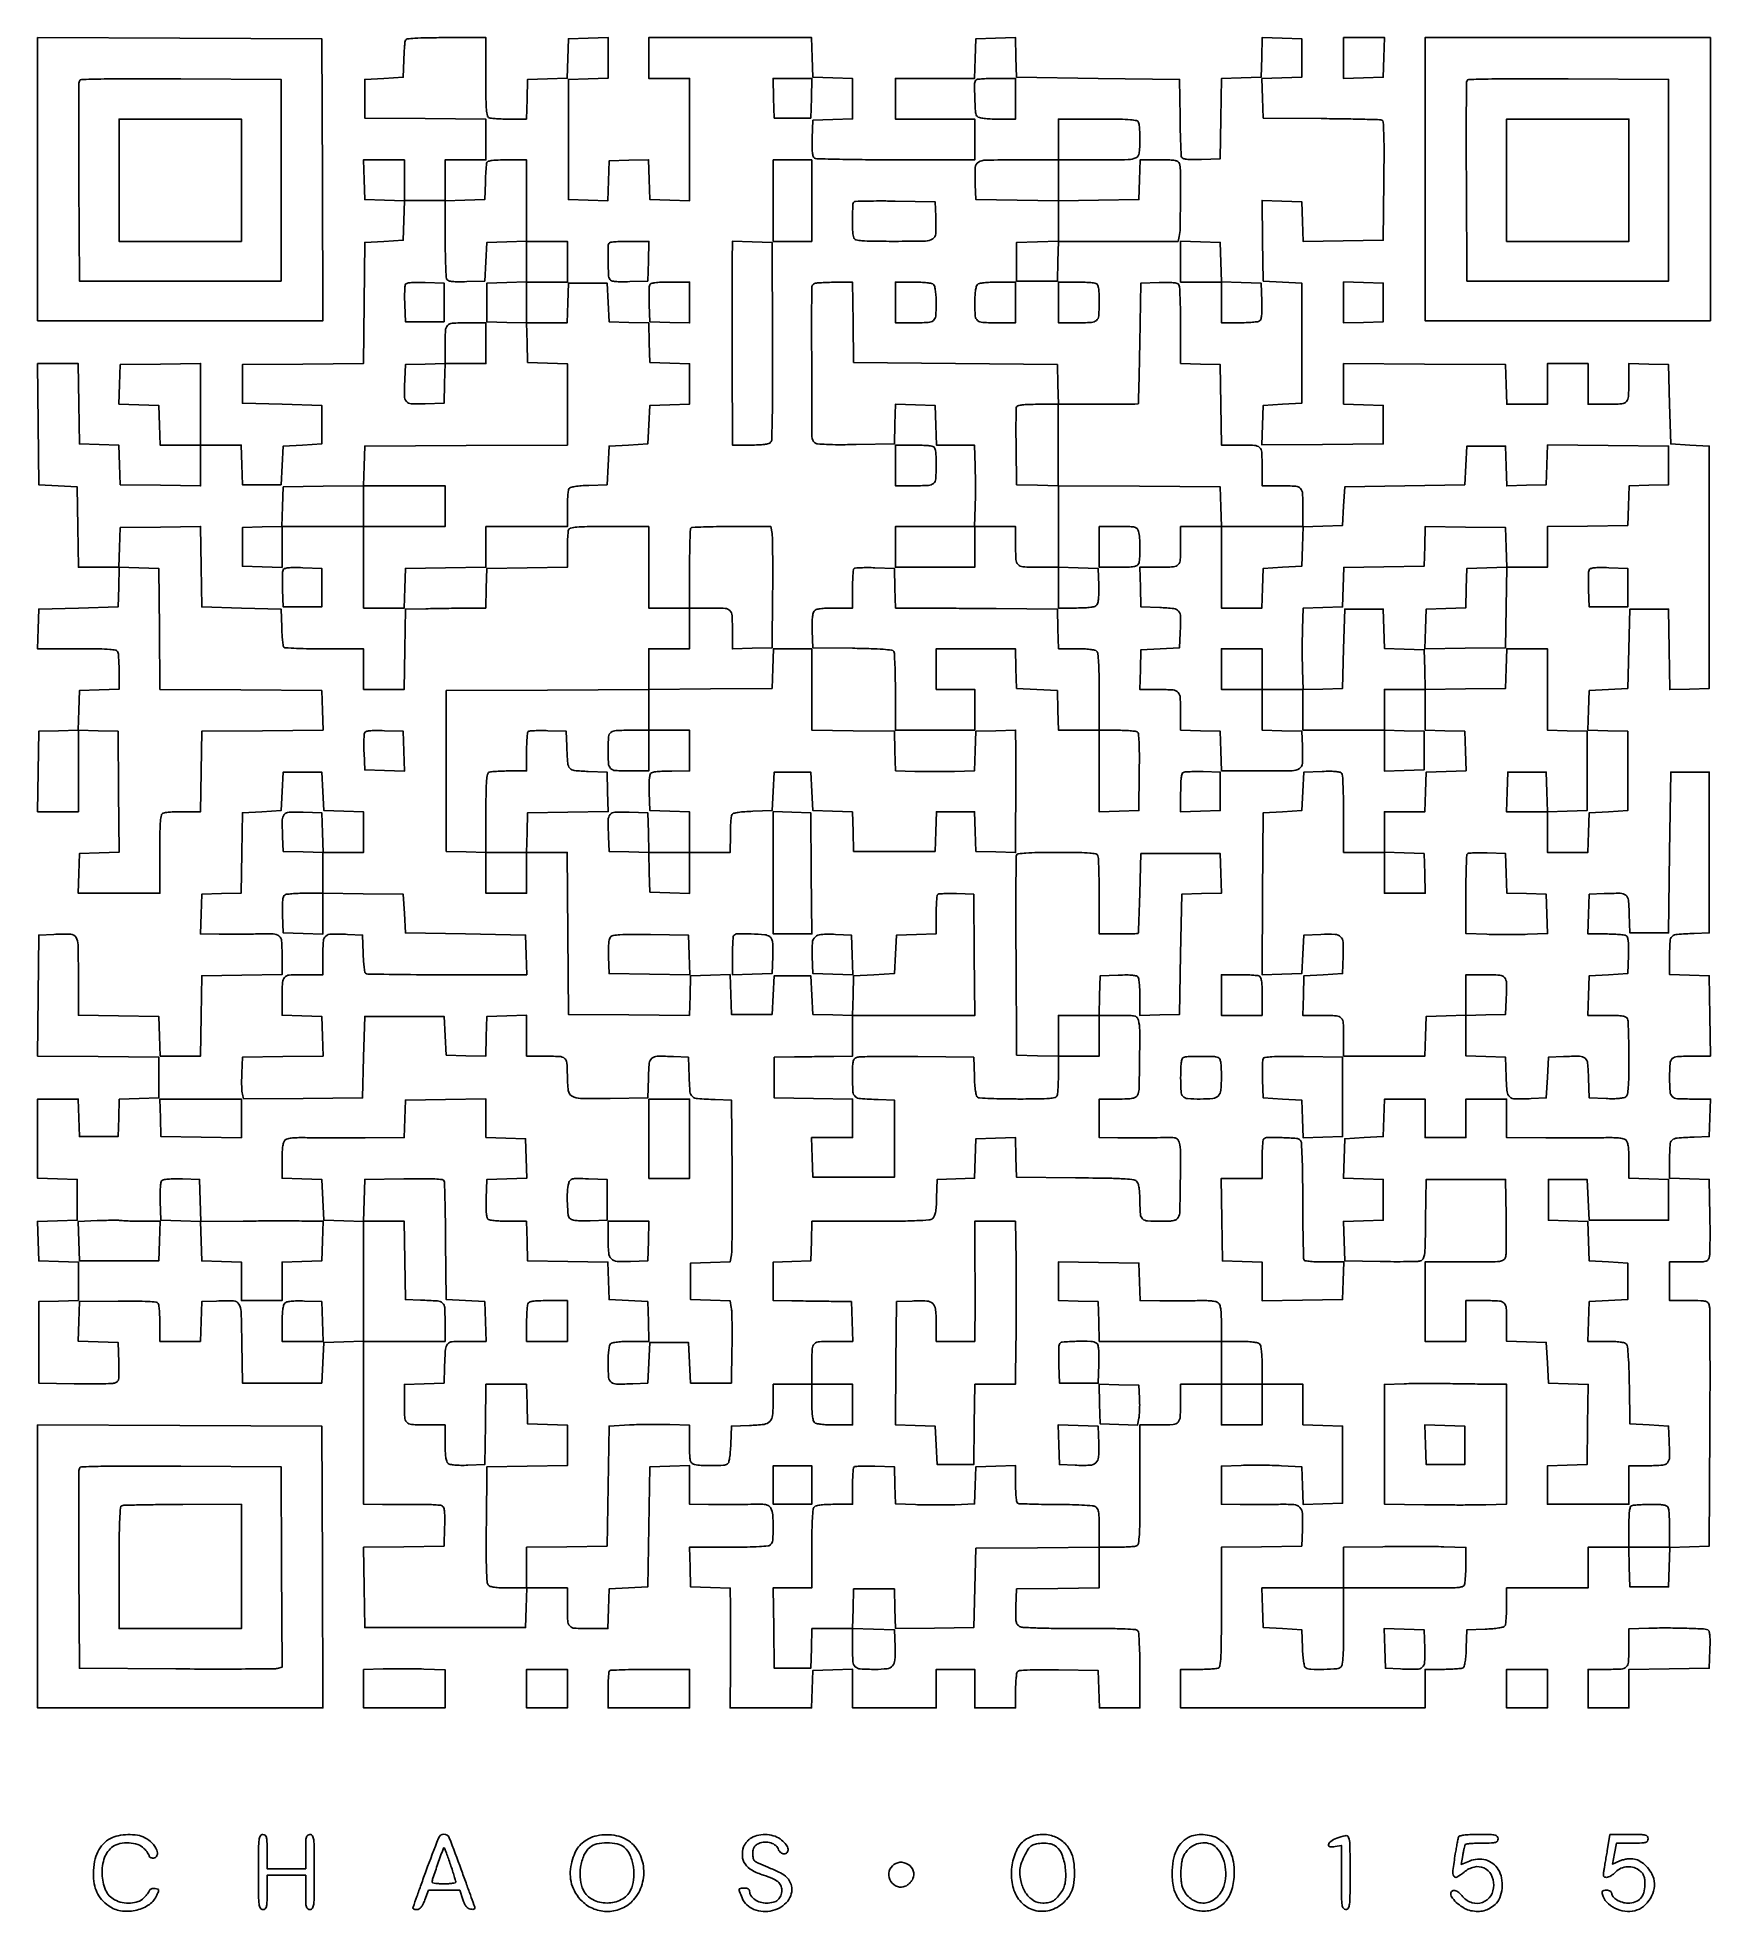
# Model space of a CAD drawing. Extents: x 156 to 936, y 95 to 969.
import ezdxf

# ---------------------------------------------------------------- set-up
doc = ezdxf.new("R2010")
doc.units = 0

msp = doc.modelspace()

# ---------------------------------------------------------------- linework, layer by layer
for points in [[(327.488341, 967.75, 0.062379), (327.299299, 966.905307, 0.004511), (327.092081, 964.517187, 0.006263), (326.905777, 961.655284, 0.004694), (326.769726, 958.5), (326.5, 950.5), (317.5, 950), (308.5, 949.5), (308.5, 940.5), (308.5, 931.5), (336.75, 931.234427), (365, 930.968853), (365, 921.484427), (365, 912), (355.5, 912), (346, 912), (346, 902.5), (346, 893), (336.5, 893), (327, 893), (327, 902.5), (327, 912), (317.462474, 912), (307.924948, 912), (308.212474, 902.75), (308.5, 893.5), (317.787023, 893.211984), (327.074046, 892.923969), (326.787023, 883.711984), (326.5, 874.5), (317.5, 874), (308.5, 873.5), (308.234453, 845.265547), (307.968906, 817.031094), (279.734453, 816.765547), (251.5, 816.5), (251.5, 807.5), (251.5, 798.5), (270, 798), (288.5, 797.5), (288.5, 788.5), (288.5, 779.5), (279.5, 779), (270.5, 778.5), (270, 769.5), (269.5, 760.5), (260.5, 760.5), (251.5, 760.5), (251.212474, 769.75), (250.924948, 779), (241.462474, 779), (232, 779), (232, 798.022065), (232, 817.044131), (213.25, 816.772065), (194.5, 816.5), (194.212977, 807.288016), (193.925954, 798.076031), (203.212977, 797.788016), (212.5, 797.5), (212.787526, 788.25), (213.075052, 779), (222.537526, 779), (232, 779), (232, 769.477935), (232, 759.955869), (213.25, 760.227935), (194.5, 760.5), (194.212964, 769.712964), (193.925929, 778.925929), (184.712964, 779.212964), (175.5, 779.5), (175.227935, 798.25), (174.955869, 817), (165.462361, 817), (155.968853, 817), (156.234427, 788.75), (156.5, 760.5), (165.5, 760), (174.5, 759.5), (174.772065, 740.75), (175.044131, 722), (184.559591, 722), (194.075052, 722), (193.787526, 712.75), (193.5, 703.5), (175, 703), (156.5, 702.5), (156.212474, 693.25), (155.924948, 684), (174.355485, 684, -0.002466), (184.708313, 683.948949, -0.018261), (189.634487, 683.72031, -0.036185), (192.39242, 683.288709, -0.249177), (193.393011, 682.418213, -0.068336), (193.631047, 681.40135, -0.007357), (193.821697, 678.986123, -0.008933), (193.955612, 676.089223, -0.007082), (194, 672.955738), (194, 665.075052), (184.75, 664.787526), (175.5, 664.5), (175.212964, 655.287036), (174.925929, 646.074071), (165.712964, 645.787036), (156.5, 645.5), (156.227935, 626.75), (155.955869, 608), (165.477935, 608), (175, 608), (175, 627.037526), (175, 646.075052), (184.25, 645.787526), (193.5, 645.5), (193.732323, 617.287292), (193.964647, 589.074584), (184.732323, 588.787292), (175.5, 588.5), (175.212474, 579.25), (174.924948, 570), (193.962474, 570), (213, 570), (213, 588.393011, -0.002472), (213.051073, 598.723448, -0.018295), (213.27975, 603.640441, -0.036273), (213.711497, 606.393178, -0.24904), (214.581787, 607.393011, -0.068379), (215.599091, 607.631058, -0.007341), (218.018418, 607.821697, -0.00892), (220.920314, 607.955613, -0.007069), (224.059722, 608), (231.955869, 608), (232.227935, 626.75), (232.5, 645.5), (260.787319, 645.765637), (289.074638, 646.031273), (288.787319, 655.265637), (288.5, 664.5), (250.765553, 664.76201), (213.031106, 665.02402), (212.765553, 693.26201), (212.5, 721.5), (203.212977, 721.788016), (193.925954, 722.076031), (194.212977, 731.288016), (194.5, 740.5), (213.227854, 740.771984), (231.955708, 741.043968), (232.227854, 722.271984), (232.5, 703.5), (251, 703), (269.5, 702.5), (269.794391, 694.005609, 0.008279), (269.964083, 690.694214, 0.011972), (270.232402, 687.776348, 0.007724), (270.549842, 685.368688, 0.161087), (270.872093, 684.727907, 0.185963), (271.58443, 684.411783, 0.002216), (276.763418, 684.175895, 0.006297), (282.805731, 684.003704, 0.00403), (289.827702, 683.948685), (308, 683.952773), (308, 674.476387), (308, 665), (317.477935, 665), (326.955869, 665), (327.227935, 683.75), (327.5, 702.5), (337, 702.670976, -0.000724), (341.304836, 702.742215, -0.000435), (346.415539, 702.814941, -0.000435), (351.498942, 702.878428, -0.00076), (355.712474, 702.920976), (364.924948, 703), (365.212474, 712.25), (365.5, 721.5), (384.25, 721.772065), (403, 722.044131), (403, 729.940278, -0.007069), (403.044387, 733.079686, -0.00892), (403.178303, 735.981582, -0.007341), (403.368942, 738.400909, -0.068379), (403.606989, 739.418213, -0.24904), (404.606822, 740.288503, -0.036273), (407.359559, 740.72025, -0.018295), (412.276552, 740.948927, -0.002472), (422.606989, 741), (441, 741), (441, 722), (441, 703), (450.5, 703), (460, 703), (460, 693.5), (460, 684), (450.5, 684), (441, 684), (441, 674.509792), (441, 665.019583), (393.75, 664.759792), (346.5, 664.5), (346.5, 627), (346.5, 589.5), (355.75, 589.212474), (365, 588.924948), (365, 579.462474), (365, 570), (374.5, 570), (384, 570), (384, 579.5), (384, 589), (393.487975, 589), (402.97595, 589), (403.237975, 551.25), (403.5, 513.5), (431.712269, 513.234491), (459.924538, 512.968982), (460.212269, 522.234491), (460.5, 531.5), (469.711984, 531.787023), (478.923969, 532.074046), (479.211984, 522.787023), (479.5, 513.5), (489, 513.5), (498.5, 513.5), (499, 522.5), (499.5, 531.5), (508, 531.5), (516.5, 531.5), (517, 522.5), (517.5, 513.5), (526.75, 513.212474), (536, 512.924948), (536, 503.462474), (536, 494), (527.25, 493.893608, 0.000248), (523.215497, 493.842549, 0.000137), (518.279688, 493.776284, 0.000136), (513.272687, 493.706331, 0.000218), (509, 493.643608), (499.5, 493.5), (499.5, 484), (499.5, 474.5), (517.75, 474.227441), (536, 473.954883), (536, 464.977441), (536, 456), (526.462474, 456), (516.924948, 456), (517.212474, 446.75), (517.5, 437.5), (536.5, 437.5), (555.5, 437.5), (555.5, 455.5), (555.5, 473.5), (548, 473.75303, -0.008392), (539.636001, 474.175847, -0.161243), (537.256212, 475.145813, -0.204075), (536.197753, 477.274611, -0.014699), (536, 484, -0.004734), (536.052579, 489.553122, -0.053385), (536.328113, 491.735229, -0.15421), (536.996323, 492.854329, -0.122279), (538.25, 493.512042, -0.056207), (539.906145, 493.724368, -0.001423), (547.476562, 493.818011, -0.003026), (556.374192, 493.848897, -0.002057), (566.5, 493.781094), (592.5, 493.5), (592.792098, 484.532999, 0.009786), (592.991711, 480.707636, 0.020298), (593.326695, 477.737125, 0.020215), (593.75425, 475.552989, 0.195149), (594.292098, 474.798312, 0.129167), (595.258093, 474.489685, 0.002704), (600.327813, 474.251635, 0.006108), (606.294349, 474.076782, 0.004054), (613.143011, 474.015313, 0.002601), (623.032352, 474.058175, 0.019024), (627.762807, 474.283422, 0.038231), (630.408688, 474.715975, 0.246285), (631.393011, 475.581787, 0.069754), (631.631434, 476.613421, 0.006804), (631.821697, 479.171775, 0.008515), (631.955643, 482.242372, 0.006641), (632, 485.581787), (632, 494), (641.5, 494), (651, 494), (651, 503.5), (651, 513), (659.891592, 513, -0.004783), (665.398233, 512.947318, -0.05381), (667.564084, 512.671536, -0.155135), (668.673919, 512.003273, -0.12189), (669.32386, 510.75, -0.057932), (669.900168, 505.97429, -0.004097), (669.848569, 492.521778, -0.002446), (669.611588, 478.518059, -0.117939), (668.903628, 475.819928, -0.137339), (667.999885, 474.87735, -0.085956), (666.560998, 474.332516, -0.040652), (664.122326, 474.065109, -0.006989), (659.464816, 474), (651, 474), (651, 465), (651, 456), (659.75, 455.881396, 0.003011), (663.792526, 455.85095, 0.001641), (668.755058, 455.859753, 0.001635), (673.799992, 455.901758, 0.002597), (678.118282, 455.974268, -0.003895), (684.27899, 456.061715, -0.0532), (686.506531, 455.838447, -0.166746), (687.632014, 455.168916, -0.116634), (688.308067, 453.842873, -0.058763), (688.892129, 449.074106, -0.004108), (688.84165, 435.56694, -0.002478), (688.604044, 421.517306, -0.117925), (687.889059, 418.792704, -0.127222), (687.059359, 417.892168, -0.087347), (685.773263, 417.349961, -0.046247), (683.689277, 417.072629, -0.009968), (680.046604, 417, -0.013074), (673.460345, 417.172245, -0.169996), (671.226176, 418.08817, -0.195477), (670.210121, 420.144773, -0.018199), (670, 425.915859, 0.013154), (669.914836, 429.152471, 0.019951), (669.654776, 431.955621, 0.020854), (669.265429, 434.169225, 0.106106), (668.75, 435.301354, 0.193788), (667.164915, 436.271684, 0.024772), (663.119365, 436.746979, 0.012982), (655.952695, 437.044227, 0.001532), (640, 437.242484), (612.5, 437.5), (612.211984, 446.787023), (611.923969, 456.074046), (602.711984, 455.787023), (593.5, 455.5), (593.212982, 446.288393), (592.925964, 437.076786), (584.212982, 436.788393), (575.5, 436.5), (575.221755, 428, -0.00875), (575.006677, 423.721132, -0.032211), (574.649967, 421.036999, -0.053256), (574.105996, 419.29658, -0.129939), (573.280626, 418.25, -0.14319), (571.586902, 417.612197, -0.008131), (565.948995, 417.276703, -0.008542), (557.64108, 417.059886, -0.002252), (544.346396, 417), (517.075052, 417), (516.787526, 407.75), (516.5, 398.5), (507.75, 398.211067), (499, 397.922134), (499, 388.961067), (499, 380), (507.75, 379.893608, -0.000248), (511.784503, 379.842549, -0.000137), (516.720312, 379.776284, -0.000136), (521.727313, 379.706331, -0.000218), (526, 379.643608), (535.5, 379.5), (535.787526, 370.25), (536.075052, 361), (528.119313, 361, 0.011676), (520.578687, 360.823888, 0.180709), (518.23551, 359.821417, 0.191194), (517.190859, 357.550484, 0.01333), (517, 350.393011), (517, 341), (508, 341), (499, 341), (499, 333.19113, -0.021393), (498.710893, 326.437187, -0.172022), (497.445101, 323.649791, -0.172829), (494.709314, 322.289094, -0.021639), (488, 321.778245), (479.5, 321.5), (479.206033, 313.031844, -0.010674), (479.005667, 309.460658, -0.020911), (478.666992, 306.63313, -0.02067), (478.236162, 304.533237, -0.192561), (477.706033, 303.797157, -0.129551), (475.866154, 303.210824, -0.010011), (470.644524, 303.049855, -0.013912), (465.431055, 303.138633, -0.0543), (462.25, 303.630286, -0.119278), (460.998475, 304.312812, -0.151027), (460.330915, 305.440995, -0.053747), (460.053651, 307.610286, -0.004933), (460, 313.048011), (460, 321.86276), (450.75, 322.18138, 0.007), (446.521873, 322.267784, 0.004027), (441.426563, 322.25953, 0.004022), (436.307538, 322.168824, 0.006705), (432, 322), (422.5, 321.5), (422, 293.5), (421.5, 265.5), (402.75, 265.227935), (384, 264.955869), (384, 255.477935), (384, 246), (375.622445, 246, -0.009554), (371.708501, 246.074796, -0.026259), (368.95873, 246.324946, -0.035916), (367.069838, 246.73749, -0.148896), (366.105871, 247.372433, -0.1611), (365.549043, 248.794261, -0.005735), (365.297182, 254.738848, -0.007785), (365.169553, 263.077829, -0.002413), (365.233426, 275.622433), (365.5, 302.5), (384.25, 302.772065), (403, 303.044131), (403, 312.484539), (403, 321.924948), (393.75, 322.212474), (384.5, 322.5), (384.212474, 331.75), (383.924948, 341), (374.484539, 341), (365.044131, 341), (364.772065, 322.25), (364.5, 303.5), (356.655204, 303.206229, -0.01153), (353.264652, 303.157498, -0.021342), (350.514748, 303.298867, -0.023545), (348.431833, 303.594776, -0.126804), (347.405204, 304.078674, -0.145524), (346.748928, 305.060853, -0.03848), (346.326735, 306.921657, -0.027148), (346.0746, 309.657348, -0.009406), (346, 313.622445), (346, 322), (337.106989, 322, -0.014732), (330.350994, 322.199102, -0.19511), (328.143776, 323.249844, -0.175559), (327.171283, 325.592092, -0.011491), (327, 333.044262), (327, 340.924948), (336.25, 341.212474), (345.5, 341.5), (345.75303, 349, -0.00842), (346.176507, 357.367945, -0.161913), (347.149792, 359.746245, -0.20356), (349.28527, 360.803416, -0.014513), (356.056578, 361), (365.075052, 361), (364.787526, 370.25), (364.5, 379.5), (355.5, 380), (346.5, 380.5), (346.247833, 407.5, 0.001603), (346.116847, 417.940755, 0.002492), (345.930169, 426.94259, 0.000725), (345.71762, 434.763991, 0.082361), (345.520528, 435.772646, 0.281055), (344.685442, 436.428156, 0.016062), (341.287908, 436.719045, 0.014005), (335.961481, 436.853729, 0.003048), (326.772695, 436.772646), (308.5, 436.5), (308.213341, 426.712959), (307.926682, 416.925919), (298.713341, 417.212959), (289.5, 417.5), (289, 427), (288.5, 436.5), (279.25, 436.787526), (270, 437.075052), (270, 445.415081, -0.009183), (270.074326, 449.461633, -0.02907), (270.330886, 452.158273, -0.04395), (270.773872, 453.962049, -0.138222), (271.47458, 454.978903, -0.125079), (272.589189, 455.508902, -0.024523), (274.802749, 455.834299, -0.020936), (277.814653, 456.000288, -0.00977), (281.72458, 455.975462, 0.004257), (286.301131, 455.895935, 0.001277), (293.271721, 455.851957, 0.00128), (301.095254, 455.8426, 0.001387), (308.711067, 455.874114), (326.922134, 456), (327.211067, 464.75), (327.5, 473.5), (346.25, 473.772065), (365, 474.044131), (365, 465.059591), (365, 456.075052), (374.25, 455.787526), (383.5, 455.5), (383.787023, 446.288016), (384.074046, 437.076031), (374.787023, 436.788016), (365.5, 436.5), (365.208654, 427.58457, 0.007874), (365.136581, 423.325344, 0.025891), (365.278743, 420.518036, 0.03736), (365.608404, 418.675579, 0.190691), (366.208654, 417.849883, 0.110303), (367.105622, 417.526902, 0.00958), (369.533081, 417.266784, 0.012233), (372.472868, 417.080964, 0.009199), (375.712474, 417.015313), (383.924948, 417), (384.212474, 407.75), (384.5, 398.5), (403.211387, 398.228077), (421.922774, 397.956153), (422.211387, 389.228077), (422.5, 380.5), (431.5, 380), (440.5, 379.5), (440.787526, 370.25), (441.075052, 361), (432.737526, 361, 0.01101), (429.190499, 360.921884, 0.020283), (426.315021, 360.678036, 0.021051), (424.141321, 360.311042, 0.145015), (423.2, 359.8, 0.144765), (422.689713, 358.86117, 0.021112), (422.322455, 356.697258, 0.020356), (422.078287, 353.838136, 0.011122), (422, 350.319052, 0.019851), (422.245842, 344.129415, 0.208391), (423.41302, 341.942745, 0.16774), (425.947407, 341.054179, 0.01198), (433.520917, 341.199088), (440.5, 341.5), (441, 351), (441.5, 360.5), (450.5, 360.5), (459.5, 360.5), (460, 351), (460.5, 341.5), (470, 341.5), (479.5, 341.5), (479.762045, 357.5, 0.003464), (479.822157, 363.862036, 0.004382), (479.785431, 369.743813, 0.003486), (479.677109, 374.671207, 0.035192), (479.473677, 376.712982), (478.923263, 379.925964), (469.711632, 380.212982), (460.5, 380.5), (460.5, 389), (460.5, 397.5), (469.711632, 397.787018), (478.923263, 398.074036), (479.505226, 401.287018, 0.041731), (479.729252, 403.619008, 0.001178), (479.829995, 413.690562, 0.002395), (479.863852, 425.54778, 0.001644), (479.793595, 439), (479.5, 473.5), (472, 473.75303, -0.008759), (463.707095, 474.178354, -0.161813), (461.306759, 475.163917, -0.19589), (460.195412, 477.333109, -0.013873), (459.787398, 484.259666), (459.5, 493.5), (452.520917, 493.800912, 0.012739), (444.942653, 493.934395, 0.177046), (442.421808, 492.990355, 0.194277), (441.223546, 490.678762, 0.015844), (440.787398, 483.740334), (440.5, 474.5), (423, 474.287243, -0.005779), (409.186105, 474.278978, -0.121607), (405.229471, 475.30187, -0.243342), (403.432816, 477.937201, -0.030252), (403, 485.084141, 0.01951), (402.773137, 490.895929, 0.206684), (401.690729, 492.946625, 0.160069), (399.3113, 493.842426, 0.010656), (391.918213, 494), (384, 494), (384, 503.537526), (384, 513.075052), (374.75, 512.787526), (365.5, 512.5), (365.211984, 503.212977), (364.923969, 493.925954), (355.711984, 494.212977), (346.5, 494.5), (346, 503.5), (345.5, 512.5), (327, 512.5), (308.5, 512.5), (308, 493.5), (307.5, 474.5), (279.751893, 474.318367), (252.003786, 474.136734), (251.453275, 476.330144, -0.046914), (251.256219, 477.615312, -0.008094), (251.152196, 480.078905, -0.008746), (251.127445, 482.98405, -0.007721), (251.201382, 486.011777), (251.5, 493.5), (270.287232, 493.772202), (289.074464, 494.044404), (288.787232, 503.272202), (288.5, 512.5), (279.25, 512.787526), (270, 513.075052), (270, 520.955738, -0.011491), (270.171283, 528.407908, -0.175559), (271.143776, 530.750156, -0.19511), (273.350994, 531.800898, -0.014732), (280.106989, 532), (289, 532), (289, 540.980948, -0.01682), (289.227183, 547.732324, -0.202101), (290.372662, 550.009281, -0.176722), (292.88044, 550.941866, -0.012322), (300.520917, 550.800912), (307.5, 550.5), (307.794391, 542.005609, 0.007999), (307.962132, 538.696089, 0.011623), (308.224572, 535.784178, 0.007321), (308.533752, 533.377531, 0.162146), (308.845436, 532.754564, 0.195339), (309.961676, 532.28318, 0.000377), (329.885603, 532.024042, 0.002714), (351.509748, 531.876471, 0.002043), (375.287526, 531.940446), (384.075052, 532), (383.787526, 541.25), (383.5, 550.5), (355.5, 551), (327.5, 551.5), (327, 560.5), (326.5, 569.5), (307.75, 569.772065), (289, 570.044131), (289, 579.522065), (289, 589), (298.5, 589), (308, 589), (308, 598.462474), (308, 607.924948), (298.75, 608.212474), (289.5, 608.5), (289, 617.5), (288.5, 626.5), (279.5, 626.5), (270.5, 626.5), (270, 617.5), (269.5, 608.5), (260.5, 608), (251.5, 607.5), (251.228072, 588.787236), (250.956143, 570.074471), (241.728072, 569.787236), (232.5, 569.5), (232.212474, 560.25), (231.924948, 551), (240.712474, 550.870157, 0.003167), (244.66903, 550.836756, 0.001965), (249.314308, 550.845213, 0.00197), (253.899554, 550.889647, 0.003557), (257.655384, 550.967574, -0.011194), (265.881342, 551.012588, -0.167687), (268.538814, 550.044949, -0.206918), (269.752375, 547.720947, -0.018292), (270, 540.954678), (270, 532.044131), (251.25, 531.772065), (232.5, 531.5), (232.227935, 512.75), (231.955869, 494), (222.515461, 494), (213.075052, 494), (212.787526, 503.25), (212.5, 512.5), (193.75, 512.772065), (175, 513.044131), (175, 531.503013, 0.004247), (174.877356, 545.940267, 0.131049), (173.901863, 549.363541, 0.25436), (171.427602, 550.828006, 0.019843), (163.479083, 550.800912), (156.5, 550.5), (156.234453, 522.2656), (155.968906, 494.031199), (184.234453, 493.7656), (212.5, 493.5), (212.5, 484), (212.5, 474.5), (203.288393, 474.212982), (194.076786, 473.925964), (193.788393, 465.212982), (193.5, 456.5), (184.5, 456.5), (175.5, 456.5), (175.211067, 465.25), (174.922134, 474), (165.461067, 474), (156, 474), (156, 455.537526), (156, 437.075052), (165.25, 436.787526), (174.5, 436.5), (174.5, 427), (174.5, 417.5), (165.212977, 417.211984), (155.925954, 416.923969), (156.212977, 407.711984), (156.5, 398.5), (165.75, 398.212474), (175, 397.924948), (175, 389), (175, 380.075052), (165.75, 379.787526), (156.5, 379.5), (156.5, 360.5), (156.5, 341.5), (173, 341.233386, 0.003267), (179.486999, 341.170954, 0.004477), (185.324975, 341.205181, 0.002936), (190.219748, 341.30646, 0.051887), (191.78715, 341.511762, 0.118397), (193.070995, 342.163295, 0.167412), (193.7179, 343.257993, 0.054191), (193.921037, 345.419345, 0.004141), (193.78715, 351.278376), (193.5, 360.5), (184.212977, 360.788016), (174.925954, 361.076031), (175.212977, 370.288016), (175.5, 379.5), (193.471635, 379.700404, -0.00349), (202.066851, 379.736243, -0.012629), (207.535465, 379.582705, -0.012092), (211.243763, 379.294705, -0.229632), (212.206323, 378.700404, -0.112816), (212.507761, 377.852426, -0.008672), (212.749726, 375.429181, -0.011541), (212.923184, 372.497473, -0.00854), (212.984687, 369.25), (213, 361), (222.462474, 361), (231.924948, 361), (232.212474, 370.25), (232.5, 379.5), (239.479083, 379.800912, -0.020449), (247.375868, 379.818265, -0.253026), (249.874462, 378.339682, -0.128108), (250.893739, 374.873171, -0.004158), (251.227984, 360.236474), (251.5, 341.5), (270, 341.5), (288.5, 341.5), (289, 351), (289.5, 360.5), (298.75, 360.787526), (308, 361.075052), (308, 323.037526), (308, 285), (316.75, 284.877856, 0.002545), (320.750441, 284.842374, 0.001461), (325.573438, 284.838237, 0.00146), (330.420176, 284.862393, 0.002435), (334.5, 284.914506, -0.009201), (338.041398, 284.911813, -0.012489), (341.235583, 284.770733, -0.009454), (343.871408, 284.538117, -0.12225), (344.791346, 284.20208, -0.184206), (345.390058, 283.350816, -0.036716), (345.719975, 281.487313, -0.025673), (345.862563, 278.665782, -0.007957), (345.791346, 274.41543), (345.5, 265.5), (326.728016, 265.227854), (307.956032, 264.955708), (308.228016, 246.227854), (308.5, 227.5), (346, 227.5), (383.5, 227.5), (383.787526, 236.75), (384.075052, 246), (393.537526, 246), (403, 246), (403, 238.081787, 0.011384), (403.170318, 230.602344, 0.174757), (404.139748, 228.254332, 0.195866), (406.341871, 227.20038, 0.014889), (413.069463, 227), (421.924948, 227), (422.212474, 236.25), (422.5, 245.5), (431.5, 246), (440.5, 246.5), (441, 274.5), (441.5, 302.5), (450.75, 302.787526), (460, 303.075052), (460, 294.037526), (460, 285), (468.75, 284.881396, 0.003027), (472.795634, 284.851055, 0.001644), (477.768566, 284.860216, 0.001637), (482.828258, 284.902736, 0.002591), (487.164267, 284.975847, -0.004947), (492.91022, 285.045651, -0.042418), (495.470048, 284.8339, -0.105963), (496.919805, 284.25744, -0.123067), (497.914267, 283.160193, -0.105733), (498.791865, 280.116446, -0.019195), (498.978899, 274.208462, -0.015801), (498.751825, 268.288247, -0.180798), (497.8, 266.2, -0.171775), (496.578973, 265.617435, -0.0109), (492.562402, 265.28272, -0.01162), (486.814006, 265.06357, -0.003717), (478.262474, 265), (459.924948, 265), (460.212474, 255.75), (460.5, 246.5), (469.75, 246.212474), (479, 245.924948), (479.104921, 237.212474, -0.002637), (479.136096, 232.606405, -0.000738), (479.136226, 225.404602, -0.000744), (479.112224, 217.258948, -0.000783), (479.064156, 209.25), (478.91847, 190), (497.920302, 190), (516.922134, 190), (517.211067, 198.75), (517.5, 207.5), (526.75, 207.787526), (536, 208.075052), (536, 199.037526), (536, 190), (555.5, 190), (575, 190), (575, 199), (575, 208), (584, 208), (593, 208), (593, 199), (593, 190), (602.5, 190), (612, 190), (612.015313, 197.75, -0.009606), (612.080176, 200.811093, -0.012651), (612.263497, 203.597452, -0.010132), (612.520454, 205.897394, -0.108925), (612.838694, 206.773242, -0.226527), (613.873481, 207.421641, -0.01557), (617.410177, 207.716146, -0.013555), (622.874845, 207.85189, -0.003139), (632.073381, 207.773242), (650.5, 207.5), (650.788933, 198.75), (651.077866, 190), (660.538933, 190), (670, 190), (669.984687, 207.25, 0.004518), (669.918139, 213.955863, 0.006728), (669.727958, 219.820652, 0.003257), (669.467952, 224.779363, 0.127227), (669.132219, 225.820305, 0.23355), (667.964269, 226.531301, 0.01043), (663.115111, 226.857158, 0.010182), (655.564957, 227.052566, 0.002031), (642.078391, 227.072125, -0.002936), (630.826727, 227.108806, -0.006459), (622.227037, 227.298459, -0.004145), (615.588313, 227.585814, -0.110408), (613.891327, 228.05816, -0.116988), (612.848096, 228.981137, -0.108872), (612.296297, 230.298453, -0.047384), (612.103737, 232.555997, -0.006429), (612.210468, 237.306341), (612.5, 245.5), (631.75, 245.771593), (651, 246.043186), (651, 255.521593), (651, 265), (658.918213, 265, 0.00705), (662.066073, 265.044385, 0.008902), (664.9751, 265.178303, 0.007317), (667.400281, 265.368926, 0.06844), (668.418213, 265.606989, 0.273), (669.33094, 266.7558, 0.020733), (669.730382, 270.864913, 0.01238), (669.952559, 278.102837, 0.001482), (670, 294.106989), (670, 322), (678.883369, 322, 0.016759), (685.553316, 322.223622, 0.201044), (687.807493, 323.351215, 0.167696), (688.798822, 325.848592, 0.010923), (688.986345, 333.75), (689, 341), (698.5, 341), (708, 341), (708, 331.5), (708, 322), (717.5, 322), (727, 322), (727, 331.5), (727, 341), (736.5, 341), (746, 341), (746, 331.537526), (746, 322.075052), (755.25, 321.787526), (764.5, 321.5), (764.5, 303.5), (764.5, 285.5), (755.289473, 285.212997), (746.078945, 284.925993), (745.789473, 293.712997), (745.5, 302.5), (736, 303, 0.006938), (731.692458, 303.166817, 0.004162), (726.573437, 303.251332, 0.004166), (721.478137, 303.250578, 0.007241), (717.25, 303.15347), (708, 302.806941), (708, 293.90347), (708, 285), (716.75, 284.877856, 0.003081), (720.761632, 284.846577, 0.001745), (725.621493, 284.855586, 0.001741), (730.520626, 284.898823, 0.002865), (734.663595, 284.973564, -0.021345), (741.781619, 284.838912, -0.189825), (744.56881, 283.537683, -0.181798), (745.785214, 280.653825, -0.019299), (745.79184, 273.237562), (745.5, 265.5), (726.75, 265.227935), (708, 264.955869), (708, 237.084924, -0.001484), (707.952553, 221.093957, -0.012389), (707.730367, 213.86142, -0.020757), (707.33086, 209.755534, -0.272963), (706.418213, 208.606989, -0.06844), (705.400281, 208.368926, -0.007317), (702.9751, 208.178303, -0.008902), (700.066073, 208.044385, -0.00705), (696.918213, 208), (689, 208), (689, 199), (689, 190), (746, 190), (803, 190), (803, 199), (803, 208), (811.25, 208.015313, 0.008579), (814.497876, 208.077072, 0.011582), (817.430835, 208.251296, 0.008725), (819.854929, 208.494381, 0.112667), (820.706033, 208.797157, 0.192561), (821.236162, 209.533237, 0.02067), (821.666992, 211.63313, 0.020911), (822.005667, 214.460658, 0.010674), (822.206033, 218.031844), (822.5, 226.5), (830.968156, 226.793967, 0.010674), (834.539342, 226.994333, 0.020911), (837.36687, 227.333008, 0.02067), (839.466763, 227.763838, 0.192561), (840.202843, 228.293967, 0.112667), (840.505619, 229.145071, 0.008725), (840.748704, 231.569165, 0.011582), (840.922928, 234.502124, 0.008579), (840.984687, 237.75), (841, 246), (860, 246), (879, 246), (879, 255.5), (879, 265), (888.462474, 265), (897.924948, 265), (898.212474, 255.75), (898.5, 246.5), (907.5, 246.5), (916.5, 246.5), (916.787036, 255.712964), (917.074071, 264.925929), (926.287036, 265.212964), (935.5, 265.5), (935.776118, 320.5, 0.000946), (935.842591, 341.744487, 0.001484), (935.810983, 360.004687, 0.000367), (935.724204, 375.978155, 0.057952), (935.507066, 377.75, 0.122612), (934.851516, 379.003912, 0.154493), (933.732866, 379.672192, 0.053324), (931.54856, 379.947535, 0.004712), (925.980948, 380), (917, 380), (917, 389), (917, 398), (925.980948, 398, 0.004723), (931.546285, 398.052569, 0.05326), (933.733241, 398.32806, 0.153853), (934.855448, 398.996239, 0.122337), (935.516124, 400.25, 0.054093), (935.724896, 401.805286, 0.002845), (935.823778, 406.832812, 0.00446), (935.854068, 412.824029, 0.003227), (935.785177, 419.5), (935.5, 436.5), (926.25, 436.787526), (917, 437.075052), (917, 446.018474, -0.014194), (917.190094, 452.713321, -0.199365), (918.215838, 454.834916, -0.165063), (920.527107, 455.811311, -0.009054), (928.5, 456.245668), (935.5, 456.5), (935.788933, 465.25), (936.077866, 474), (928.12072, 474, -0.011255), (920.614992, 474.168976, -0.173553), (918.260316, 475.133305, -0.196937), (917.202336, 477.326211, -0.015155), (917, 484, -0.015139), (917.202091, 490.673146, -0.196758), (918.259008, 492.866152, -0.173711), (920.611431, 493.830791, -0.011291), (928.103853, 494), (936.044131, 494), (935.772065, 512.75), (935.5, 531.5), (926.25, 531.787526), (917, 532.075052), (917, 541.018474, -0.014194), (917.190094, 547.713321, -0.199365), (918.215838, 549.834916, -0.165063), (920.527107, 550.811311, -0.009054), (928.5, 551.245668), (935.5, 551.5), (935.5, 589), (935.5, 626.5), (926.5, 626.5), (917.5, 626.5), (917, 589), (916.5, 551.5), (907.5, 551.5), (898.5, 551.5), (898.211203, 560.240685, 0.017722), (897.762911, 566.777845, 0.198326), (896.54849, 569.02491, 0.170867), (894.011209, 569.937542, 0.012477), (886.479083, 569.800912), (879.5, 569.5), (879.212474, 560.25), (878.924948, 551), (887.212474, 550.984687, -0.009129), (890.480966, 550.918962, -0.01216), (893.445387, 550.732898, -0.009485), (895.893389, 550.472502, -0.110544), (896.793098, 550.149034, -0.187221), (897.389362, 549.340297, -0.039341), (897.721251, 547.5815, -0.027159), (897.864234, 544.914541, -0.008519), (897.793098, 540.914347), (897.5, 532.5), (888.5, 532), (879.5, 531.5), (879.212474, 522.25), (878.924948, 513), (887.855485, 513, -0.006687), (892.556376, 512.937123, -0.034414), (895.148072, 512.688728, -0.069706), (896.652499, 512.217512, -0.192751), (897.393011, 511.418213, -0.080983), (897.635568, 510.250423, -0.002541), (897.821697, 505.367318, -0.004891), (897.955938, 499.590857, -0.003363), (898, 493.040657, -0.00346), (897.940363, 484.422829, -0.01606), (897.711725, 479.451262, -0.023285), (897.321155, 476.333764, -0.178582), (896.594796, 475.078674, -0.126804), (895.568167, 474.594776, -0.023545), (893.485252, 474.298867, -0.021342), (890.735348, 474.157498, -0.01153), (887.344796, 474.206229), (879.5, 474.5), (879.212602, 483.740334, 0.015844), (878.776454, 490.678762, 0.194277), (877.578192, 492.990355, 0.177046), (875.057347, 493.934395, 0.012739), (867.479083, 493.800912), (860.5, 493.5), (860, 484), (859.5, 474.5), (852.520917, 474.199088, -0.012739), (844.942653, 474.065605, -0.177046), (842.421808, 475.009645, -0.194277), (841.223546, 477.321238, -0.015844), (840.787398, 484.259666), (840.5, 493.5), (831.25, 493.787526), (822, 494.075052), (822, 503.5), (822, 512.924948), (831.25, 513.212474), (840.5, 513.5), (840.800912, 520.479083, 0.012322), (840.941866, 528.11956, 0.176722), (840.009281, 530.627338, 0.202101), (837.732324, 531.772817, 0.01682), (830.980948, 532), (822, 532), (822, 522.537526), (822, 513.075052), (812.75, 512.787526), (803.5, 512.5), (803.212474, 503.25), (802.924948, 494), (783.962474, 494), (765, 494), (765, 501.918213, 0.011435), (764.828811, 509.402343, 0.175657), (763.85465, 511.748828, 0.195156), (761.642834, 512.801097, 0.014649), (754.855485, 513), (745.924948, 513), (746.212474, 522.25), (746.5, 531.5), (755.5, 532), (764.5, 532.5), (764.787955, 540.596055, 0.020771), (764.748898, 547.123234, 0.189669), (763.605942, 549.666193, 0.185166), (761.021195, 550.781389, 0.019645), (754.344796, 550.793771), (746.5, 550.5), (746, 541.5), (745.5, 532.5), (736.237938, 532.212315), (726.975876, 531.924629), (727.237938, 569.712315), (727.5, 607.5), (736.5, 608), (745.5, 608.5), (746, 617.5), (746.5, 626.5), (754.914347, 626.793098, -0.008519), (758.914541, 626.864234, -0.027159), (761.5815, 626.721251, -0.039341), (763.340297, 626.389362, -0.187221), (764.149034, 625.793098, -0.128063), (764.478379, 624.767033, -0.002999), (764.732898, 619.665785, -0.006444), (764.919379, 613.645645, -0.004304), (764.984687, 606.75), (765, 589), (774.5, 589), (784, 589), (784, 579.5), (784, 570), (793.537526, 570), (803.075052, 570), (802.787526, 579.25), (802.5, 588.5), (793.25, 588.787526), (784, 589.075052), (784, 598.537526), (784, 608), (793.462474, 608), (802.924948, 608), (803.212474, 617.25), (803.5, 626.5), (812.787023, 626.788016), (822.074046, 627.076031), (821.787023, 636.288016), (821.5, 645.5), (812.25, 645.787526), (803, 646.075052), (803, 655.515461), (803, 664.955869), (821.75, 665.227935), (840.5, 665.5), (840.787526, 674.75), (841.075052, 684), (850.537526, 684), (860, 684), (860, 665.037526), (860, 646.075052), (869.25, 645.787526), (878.5, 645.5), (878.5, 627), (878.5, 608.5), (869.288016, 608.212977), (860.076031, 607.925954), (859.788016, 617.212977), (859.5, 626.5), (850.5, 626.5), (841.5, 626.5), (841.212474, 617.25), (840.924948, 608), (850.462474, 608), (860, 608), (860, 598.5), (860, 589), (869.462474, 589), (878.924948, 589), (879.212474, 598.25), (879.5, 607.5), (888.5, 608), (897.5, 608.5), (897.5, 627), (897.5, 645.5), (888.212977, 645.788016), (878.925954, 646.076031), (879.212977, 655.288016), (879.5, 664.5), (888.5, 665), (897.5, 665.5), (898, 684), (898.5, 702.5), (907.5, 702.5), (916.5, 702.5), (916.772202, 683.712768), (917.044404, 664.925536), (926.272202, 665.212768), (935.5, 665.5), (935.5, 722), (935.5, 778.5), (926.5, 779), (917.5, 779.5), (917, 798), (916.5, 816.5), (907.25, 816.787526), (898, 817.075052), (898, 809.119313, -0.01133), (897.829774, 801.607881, -0.174856), (896.858669, 799.255648, -0.19591), (894.651936, 798.200175, -0.014805), (887.893011, 798), (879, 798), (879, 807.5), (879, 817), (869.5, 817), (860, 817), (860, 807.5), (860, 798), (850.537526, 798), (841.075052, 798), (840.787526, 807.25), (840.5, 816.5), (802.75, 816.762025), (765, 817.02405), (765, 807.549551), (765, 798.075052), (774.25, 797.787526), (783.5, 797.5), (783.5, 788.5), (783.5, 779.5), (755.212708, 779.267638), (726.925415, 779.035275), (727.212708, 788.267638), (727.5, 797.5), (736.5, 798), (745.5, 798.5), (745.5, 826.5), (745.5, 854.5), (736.5, 855), (727.5, 855.5), (727.227796, 874.28782), (726.955591, 893.075639), (736.227796, 892.78782), (745.5, 892.5), (745.787816, 883.228074), (746.075632, 873.956148), (764.787816, 874.228074), (783.5, 874.5), (783.765863, 902.275298, 0.001898), (783.84755, 916.416702, 0.009342), (783.714317, 924.392819, 0.007982), (783.446172, 929.610203, 0.294663), (782.765863, 930.523131, 0.082378), (781.762195, 930.719163, 0.000718), (773.940597, 930.930933, 0.002479), (764.940283, 931.117036, 0.001594), (754.5, 931.247833), (727.5, 931.5), (727.212977, 940.711984), (726.925954, 949.923969), (736.212977, 950.211984), (745.5, 950.5), (745.5, 959.5), (745.5, 968.5), (736.288016, 968.787023), (727.076031, 969.074046), (726.788016, 959.787023), (726.5, 950.5), (717.271928, 950.212764), (708.043857, 949.925529), (707.771928, 931.212764), (707.5, 912.5), (698.733647, 912.210829, -0.007219), (694.379267, 912.130105, -0.029582), (691.74243, 912.275406, -0.050431), (690.129675, 912.627543, -0.225889), (689.447628, 913.275884, -0.080229), (689.233158, 914.300735, -0.001788), (689.017757, 919.353822, -0.004), (688.833645, 925.285859, -0.002689), (688.713981, 932.065056), (688.5, 949.5), (650.5, 950), (612.5, 950.5), (612.211984, 959.787023), (611.923969, 969.074046), (602.711984, 968.787023), (593.5, 968.5), (593.212474, 959.25), (592.924948, 950), (574.462474, 950), (556, 950), (556, 940.5), (556, 931), (574.5, 931), (593, 931), (593, 921.5), (593, 912), (556.25, 912.015313, -0.002086), (542.069438, 912.080384, -0.0033), (529.915465, 912.267102, -0.000814), (519.303263, 912.517491, -0.135855), (518.206902, 912.850966, -0.187221), (517.610638, 913.659703, -0.039341), (517.278749, 915.4185, -0.027159), (517.135766, 918.085459, -0.008519), (517.206902, 922.085653), (517.5, 930.5), (526.75, 930.787526), (536, 931.075052), (536, 940.5), (536, 949.924948), (526.75, 950.212474), (517.5, 950.5), (517.212474, 959.75), (516.924948, 969), (478.962474, 969), (441, 969), (441, 959.5), (441, 950), (450.5, 950), (460, 950), (460, 921.462474), (460, 892.924948), (450.75, 893.212474), (441.5, 893.5), (441.211984, 902.787023), (440.923969, 912.074046), (431.711984, 911.787023), (422.5, 911.5), (422.211984, 902.212977), (421.923969, 892.925954), (412.711984, 893.212977), (403.5, 893.5), (403.5, 921.5), (403.5, 949.5), (412.75, 949.787526), (422, 950.075052), (422, 959.575052), (422, 969.075052), (412.75, 968.787526), (403.5, 968.5), (403.212964, 959.287036), (402.925929, 950.074071), (393.712964, 949.787036), (384.5, 949.5), (384.212474, 940.25), (383.924948, 931), (376.044262, 931, -0.007082), (372.910777, 931.044388, -0.008933), (370.013877, 931.178303, -0.007357), (367.59865, 931.368953, -0.068336), (366.581787, 931.606989, -0.24904), (365.711497, 932.606822, -0.036273), (365.27975, 935.359559, -0.018295), (365.051073, 940.276552, -0.002472), (365, 950.606989), (365, 969), (346.468615, 969, 0.003177), (337.363823, 968.942146, 0.013264), (331.885277, 968.727081, 0.013535), (328.29479, 968.392812, 0.283803)], [(269.5, 902.5), (269.5, 855.5), (222.5, 855.5), (175.5, 855.5), (175.239372, 901.5, -0.000997), (175.174287, 919.225103, -0.001596), (175.197198, 934.357597, -0.000282), (175.267665, 947.72814, -0.090314), (175.461789, 948.759906, -0.301449), (176.45055, 949.464468, -0.003096), (185.402033, 949.70934, -0.005599), (198.68089, 949.841585, -0.001079), (222.722417, 949.759906), (269.5, 949.5)], [(612, 940.5), (612, 931), (603.7, 931, -0.011084), (600.171507, 931.07823, -0.020332), (597.306878, 931.322289, -0.021091), (595.139671, 931.689458, -0.144849), (594.2, 932.2, -0.181061), (593.346542, 934.07497, -0.00945), (593.010122, 940.795405, -0.009016), (592.921758, 947.54747, -0.197627), (593.666667, 949.333333, -0.174709), (594.23216, 949.599192, -0.005871), (596.732292, 949.804167, -0.010477), (599.733476, 949.951666, -0.007039), (603.166667, 950), (612, 950)], [(916.5, 902.5), (916.5, 855.5), (869.5, 855.5), (822.5, 855.5), (822.239372, 901.5, -0.000997), (822.174287, 919.225103, -0.001596), (822.197198, 934.357597, -0.000282), (822.267665, 947.72814, -0.090314), (822.461789, 948.759906, -0.301449), (823.45055, 949.464468, -0.003096), (832.402033, 949.70934, -0.005599), (845.68089, 949.841585, -0.001079), (869.722417, 949.759906), (916.5, 949.5)], [(669.393011, 929.418213, -0.063253), (669.629829, 928.450783, -0.009306), (669.821697, 926.43975, -0.010378), (669.955516, 924.041973, -0.008749), (670, 921.5, -0.028723), (669.634279, 915.138828, -0.256607), (668.070165, 912.935046, -0.109502), (664.576702, 912.105813, -0.00373), (650.393011, 912), (632, 912), (632, 902.477935), (632, 892.955869), (650.75, 893.227935), (669.5, 893.5), (669.787526, 902.75), (670.075052, 912), (678.970138, 912, -0.005989), (683.915545, 911.940758, -0.039913), (686.364045, 911.685833, -0.095282), (687.703801, 911.160764, -0.1798), (688.398311, 910.25, -0.072725), (688.859494, 907.208751, -0.001915), (688.879668, 893.507836, -0.002363), (688.784227, 880.031461, -0.055466), (688.318185, 876.25), (687.783184, 874), (659.929118, 874), (632.075052, 874), (631.787526, 864.75), (631.5, 855.5), (622, 855.5), (612.5, 855.5), (612.5, 864.5), (612.5, 873.5), (622.25, 873.786212), (632, 874.072424), (632, 883.514619), (632, 892.956814), (612.75, 893.228407), (593.5, 893.5), (593.199088, 900.479083, -0.02037), (593.180372, 908.428961, -0.256907), (594.671903, 910.909788, -0.128285), (598.157967, 911.879707, -0.004047), (613.019052, 912), (632, 912), (632, 921.5), (632, 931), (650.393011, 931, -0.002472), (660.723448, 930.948927, -0.018295), (665.640441, 930.72025, -0.036273), (668.393178, 930.288503, -0.24904)], [(384, 893), (384, 874), (393.5, 874), (403, 874), (403, 864.5), (403, 855), (393.5, 855), (384, 855), (384, 845.5), (384, 836), (393.462474, 836), (402.924948, 836), (403.212474, 845.25), (403.5, 854.5), (412.5, 854.5), (421.5, 854.5), (422, 845.5), (422.5, 836.5), (431.712964, 836.212964), (440.925929, 835.925929), (441.212964, 826.712964), (441.5, 817.5), (450.75, 817.212474), (460, 816.924948), (460, 807.5), (460, 798.075052), (450.75, 797.787526), (441.5, 797.5), (441, 788.5), (440.5, 779.5), (431.5, 779), (422.5, 778.5), (422, 769.5), (421.5, 760.5), (413.031844, 760.206033, 0.010674), (409.460658, 760.005667, 0.020911), (406.63313, 759.666992, 0.02067), (404.533237, 759.236162, 0.192561), (403.797157, 758.706033, 0.112667), (403.494381, 757.854929, 0.008725), (403.251296, 755.430835, 0.011582), (403.077072, 752.497876, 0.008579), (403.015313, 749.25), (403, 741), (384, 741), (365, 741), (365, 731.522065), (365, 722.044131), (346.25, 721.772065), (327.5, 721.5), (327.212474, 712.25), (326.924948, 703), (317.462474, 703), (308, 703), (308, 722), (308, 741), (289, 741), (270, 741), (270, 731.462474), (270, 721.924948), (260.75, 722.212474), (251.5, 722.5), (251.5, 731.5), (251.5, 740.5), (260.712964, 740.787036), (269.925929, 741.074071), (270.212964, 750.287036), (270.5, 759.5), (289.212764, 759.771928), (307.925529, 760.043857), (308.212764, 769.271928), (308.5, 778.5), (355.75, 778.759792), (403, 779.019583), (403, 797.972266), (403, 816.924948), (393.75, 817.212474), (384.5, 817.5), (384.212964, 826.712964), (383.925929, 835.925929), (374.712964, 836.212964), (365.5, 836.5), (365.5, 845.5), (365.5, 854.5), (374.75, 854.787526), (384, 855.075052), (384, 864.575052), (384, 874.075052), (374.75, 873.787526), (365.5, 873.5), (365, 864.5), (364.5, 855.5), (356.085653, 855.206902, -0.00849), (352.082775, 855.135488, -0.027235), (349.420183, 855.278332, -0.039574), (347.667953, 855.610162, -0.189232), (346.866982, 856.206902, -0.126162), (346.54425, 857.230416, -0.002938), (346.296665, 862.323284, -0.006335), (346.116185, 868.331404, -0.004232), (346.054951, 875.212787), (346.047244, 892.925574), (355.273622, 893.212787), (364.5, 893.5), (364.769726, 901.5, -0.004694), (364.905777, 904.655284, -0.006263), (365.092081, 907.517187, -0.004511), (365.299299, 909.905307, -0.062379), (365.488341, 910.75, -0.245965), (366.124042, 911.334747, -0.032567), (367.976619, 911.702973, -0.024764), (370.790152, 911.933009, -0.008016), (374.968615, 912), (384, 912)], [(574.800912, 885.520917, -0.019758), (574.829354, 877.572696, -0.253933), (573.369307, 875.099465, -0.131508), (569.956242, 874.123041, -0.004282), (555.587937, 874, -0.002475), (545.268868, 874.051084, -0.018313), (540.356536, 874.279781, -0.036318), (537.606436, 874.711601, -0.24897), (536.606989, 875.581787, -0.084597), (536.091804, 878.154774, -0.008414), (536.016105, 884.465376, -0.00511), (536.114754, 891.018676, -0.192352), (536.68804, 892.354707, -0.191525), (537.322139, 892.627996, -0.001706), (542.626545, 892.76092, -0.005549), (548.77322, 892.825731, -0.003516), (555.93804, 892.771374), (574.5, 892.5)], [(440.787526, 864.75), (440.5, 855.5), (432.085653, 855.206902, -0.008519), (428.085459, 855.135766, -0.027159), (425.4185, 855.278749, -0.039341), (423.659703, 855.610638, -0.187221), (422.850966, 856.206902, -0.131906), (422.206577, 858.26788, -0.007493), (422.033407, 864.992136, -0.005877), (422.040216, 871.8478, -0.195602), (422.666667, 873.333333, -0.174822), (423.232541, 873.599219, -0.00583), (425.743315, 873.804167, -0.010438), (428.756615, 873.951668, -0.007009), (432.204192, 874), (441.075052, 874)], [(498.685052, 827.524205, -0.001442), (498.708615, 806.856816, -0.004179), (498.564124, 792.556232, -0.001592), (498.327973, 781.648487, -0.168543), (497.812607, 780.274205, -0.158985), (496.908397, 779.703851, -0.028301), (494.919176, 779.319582, -0.023513), (492.126233, 779.075362, -0.010051), (488.377555, 779), (480, 779), (479.971143, 787.75, -0.000469), (479.924979, 807.308039, -0.000232), (479.901176, 832.134419, -0.000157), (479.896852, 856.051749, -0.001879), (479.932787, 865.287526), (480, 874.075052), (489.25, 873.787526), (498.5, 873.5)], [(707.787036, 864.287036), (708.074071, 855.074071), (717.287036, 854.787036), (726.5, 854.5), (726.793098, 846.085653, -0.008519), (726.864234, 842.085459, -0.027159), (726.721251, 839.4185, -0.039341), (726.389362, 837.659703, -0.187221), (725.793098, 836.850966, -0.110402), (724.894283, 836.527533, -0.00954), (722.45641, 836.267102, -0.012203), (719.504112, 836.081041, -0.00917), (716.25, 836.015313), (708, 836), (708, 845.5), (708, 855), (698.5, 855), (689, 855), (689, 864.537526), (689, 874.075052), (698.25, 873.787526), (707.5, 873.5)], [(345.5, 845.5), (345.5, 836.5), (336.5, 836.5), (327.5, 836.5), (327.205027, 844.411609, -0.006757), (327.130652, 847.542211, -0.008847), (327.151984, 850.403842, -0.006825), (327.2445, 852.787219, -0.078651), (327.438673, 853.700781, -0.222283), (328.127059, 854.364206, -0.05328), (329.715903, 854.724548, -0.030281), (332.338027, 854.871594, -0.007113), (336.733647, 854.789171), (345.5, 854.5)], [(460, 845.462474), (460, 835.924948), (450.75, 836.212474), (441.5, 836.5), (441.205027, 844.411609, -0.006569), (441.129541, 847.539392, -0.008656), (441.147568, 850.392336, -0.006579), (441.235027, 852.7687, -0.079281), (441.423642, 853.661609, -0.228749), (442.106941, 854.304101, -0.041413), (443.854544, 854.698735, -0.027242), (446.620517, 854.933967, -0.007593), (450.968615, 855), (460, 855)], [(536.227935, 836.25), (536.5, 817.5), (584, 817), (631.5, 816.5), (631.787526, 807.25), (632.075052, 798), (650.537526, 798, 0.001268), (657.631323, 798.017991, 0.002079), (663.638392, 798.073437, 0.000228), (668.994328, 798.147585, 0.217691), (669.210192, 798.25, 0.16966), (669.299028, 798.48389, 0.000082), (669.517208, 806.651563, 0.00113), (669.738098, 815.746328, 0.000687), (669.960192, 826.5), (670.5, 854.5), (678.914347, 854.793098, -0.008519), (682.914541, 854.864234, -0.027159), (685.5815, 854.721251, -0.039341), (687.340297, 854.389362, -0.187221), (688.149034, 853.793098, -0.12803), (688.478364, 852.767307, -0.00301), (688.732898, 847.676808, -0.006456), (688.919378, 841.668784, -0.004313), (688.984687, 834.787526), (689, 817.075052), (698.25, 816.787526), (707.5, 816.5), (707.772065, 797.75), (708.044131, 779), (715.940278, 779, -0.011457), (723.404655, 778.828936, -0.175414), (725.74896, 777.85673, -0.195276), (726.800677, 775.649615, -0.014747), (727, 768.893011), (727, 760), (735.893011, 760, -0.014805), (742.651936, 759.799825, -0.19591), (744.858669, 758.744352, -0.174856), (745.829774, 756.392119, -0.01133), (746, 748.880687), (746, 740.924948), (755.25, 741.212474), (764.5, 741.5), (765, 750.5), (765.5, 759.5), (793.5, 760), (821.5, 760.5), (822, 769.5), (822.5, 778.5), (831.5, 778.5), (840.5, 778.5), (840.788016, 769.212977), (841.076031, 759.925954), (850.288016, 760.212977), (859.5, 760.5), (859.787731, 769.765509), (860.075462, 779.031018), (888.287731, 778.765509), (916.5, 778.5), (916.5, 769.5), (916.5, 760.5), (907.287036, 760.212964), (898.074071, 759.925929), (897.787036, 750.712964), (897.5, 741.5), (878.75, 741.227935), (860, 740.955869), (860, 731.477935), (860, 722), (850.522065, 722), (841.044131, 722), (840.772065, 703.25), (840.5, 684.5), (821.71218, 684.227796), (802.924361, 683.955591), (803.21218, 693.227796), (803.5, 702.5), (812.712964, 702.787036), (821.925929, 703.074071), (822.212964, 712.287036), (822.5, 721.5), (831.787023, 721.788016), (841.074046, 722.076031), (840.787023, 731.288016), (840.5, 740.5), (821.787816, 740.771926), (803.075632, 741.043852), (802.787816, 731.771926), (802.5, 722.5), (783.787236, 722.228072), (765.074471, 721.956143), (764.787236, 712.728072), (764.5, 703.5), (755.342573, 703.213699), (746.185146, 702.927398), (745.842573, 693.213699, 0.005314), (745.734384, 688.821201, 0.003228), (745.695192, 683.625468, 0.003234), (745.722926, 678.470309, 0.005701), (745.82191, 674.213426), (746.143821, 664.926852), (755.32191, 665.213426), (764.5, 665.5), (765, 684), (765.5, 702.5), (774.5, 702.5), (783.5, 702.5), (783.787036, 693.287036), (784.074071, 684.074071), (793.287036, 683.787036), (802.5, 683.5), (802.787526, 674.25), (803.075052, 665), (793.537526, 665), (784, 665), (784, 655.537526), (784, 646.075052), (793.25, 645.787526), (802.5, 645.5), (802.5, 636.5), (802.5, 627.5), (793.25, 627.212474), (784, 626.924948), (784, 636.462474), (784, 646), (765, 646), (746, 646), (746, 655.5), (746, 665), (736.5, 665), (727, 665), (727, 655.537526), (727, 646.075052), (736.25, 645.787526), (745.5, 645.5), (745.800912, 638.520917, -0.019828), (745.828252, 630.57245, -0.254282), (744.364591, 628.098378, -0.131132), (740.943175, 627.122716, -0.004254), (726.518474, 627), (708.075052, 627), (707.787526, 636.25), (707.5, 645.5), (698.25, 645.787526), (689, 646.075052), (688.986345, 653.287526, 0.011015), (688.797923, 661.162568, 0.168477), (687.803619, 663.653652, 0.200344), (685.54456, 664.777844, 0.016577), (678.845843, 665), (669.924948, 665), (670.212474, 674.25), (670.5, 683.5), (679.5, 684), (688.5, 684.5), (688.800912, 691.479083, 0.012477), (688.937542, 699.011209, 0.170867), (688.02491, 701.54849, 0.198326), (685.777845, 702.762911, 0.017722), (679.240685, 703.211203), (670.5, 703.5), (670.212474, 712.75), (669.924948, 722), (678.855485, 722, 0.014649), (685.642834, 722.198903, 0.195156), (687.85465, 723.251172, 0.175657), (688.828811, 725.597657, 0.011435), (689, 733.081787), (689, 741), (698.537526, 741), (708.075052, 741), (707.787526, 750.25), (707.5, 759.5), (669.75, 759.762025), (632, 760.02405), (632, 741.049551), (632, 722.075052), (641.25, 721.787526), (650.5, 721.5), (650.793771, 713.655204, -0.01153), (650.842502, 710.264652, -0.021342), (650.701133, 707.514748, -0.023545), (650.405224, 705.431833, -0.126804), (649.921326, 704.405204, -0.145524), (648.939147, 703.748928, -0.03848), (647.078343, 703.326735, -0.027148), (644.342652, 703.0746, -0.009406), (640.377555, 703), (632, 703), (632, 712.5), (632, 722), (622.606989, 722, -0.013298), (615.45107, 722.190353, -0.19079), (613.179831, 723.232644, -0.18106), (612.176663, 725.570915, -0.011759), (612, 733.081787), (612, 741), (602.5, 741), (593, 741), (593, 731.5), (593, 722), (574.5, 722), (556, 722), (556, 731.5), (556, 741), (574.429031, 741), (592.858062, 741), (593.179031, 750.25, 0.005736), (593.277592, 754.495207, 0.003234), (593.304751, 759.646875, 0.003227), (593.264969, 764.846037, 0.005283), (593.156293, 769.25), (592.812585, 779), (583.943818, 779), (575.075052, 779), (574.787526, 788.25), (574.5, 797.5), (565.288016, 797.787023), (556.076031, 798.074046), (555.788016, 788.787023), (555.5, 779.5), (537.630851, 779.226441, -0.003985), (529.525105, 779.166965, -0.010931), (523.80333, 779.295691, -0.009595), (519.681641, 779.557949, -0.153691), (518.403842, 780.079804, -0.221699), (517.060352, 782.920778, -0.000968), (516.940848, 817.514661, -0.000806), (516.944167, 852.354686, -0.304825), (518.291135, 854.351431, -0.076338), (519.121722, 854.548713, -0.005133), (521.561852, 854.72116, -0.007285), (524.488255, 854.855045, -0.005389), (527.727935, 854.921053), (535.955869, 855)], [(573.8, 853.8, -0.142062), (574.301898, 852.888147, -0.021703), (574.672007, 850.825282, -0.021121), (574.91981, 848.136184, -0.012415), (575, 844.906989, -0.019554), (574.772902, 839.102218, -0.206765), (573.690254, 837.052708, -0.159949), (571.310519, 836.157481, -0.01065), (563.918213, 836), (556, 836), (556, 845.5), (556, 855), (564.3, 855, -0.011084), (567.828493, 854.92177, -0.020332), (570.693122, 854.677711, -0.021091), (572.860329, 854.310542, -0.144849)], [(612, 845.5), (612, 836), (604.081787, 836, -0.01065), (596.689481, 836.157481, -0.159949), (594.309746, 837.052708, -0.206765), (593.227098, 839.102218, -0.019554), (593, 844.906989, -0.012415), (593.08019, 848.136184, -0.021121), (593.327993, 850.825282, -0.021703), (593.698102, 852.888147, -0.142062), (594.2, 853.8, -0.144849), (595.139671, 854.310542, -0.021091), (597.306878, 854.677711, -0.020332), (600.171507, 854.92177, -0.011084), (603.7, 855), (612, 855)], [(649.418213, 854.393011, -0.18666), (650.209997, 853.676577, -0.072682), (650.683962, 852.251766, -0.036534), (650.93529, 849.820122, -0.007489), (651, 845.5, -0.016928), (650.787494, 839.225197, -0.201251), (649.720139, 837.097177, -0.16771), (647.358591, 836.163873, -0.011011), (639.918213, 836), (632, 836), (632, 845.5), (632, 855), (639.918213, 855, -0.00705), (643.066073, 854.955615, -0.008902), (645.9751, 854.821697, -0.007317), (648.400281, 854.631074, -0.06844)], [(365, 826.5), (365, 817), (355.537526, 817), (346.075052, 817), (345.787526, 807.75), (345.5, 798.5), (336.778718, 798.211486, -0.017872), (330.215167, 798.229016, -0.210428), (327.972515, 799.321246, -0.176334), (327.050889, 801.817355, -0.011928), (327.199088, 809.520917), (327.5, 816.5), (336.75, 816.787526), (346, 817.075052), (346, 824.955738, -0.011491), (346.171283, 832.407908, -0.175559), (347.143776, 834.750156, -0.19511), (349.350994, 835.800898, -0.014732), (356.106989, 836), (365, 836)], [(612.476178, 796.75, 0.084029), (612.297044, 795.79645, 0.001593), (612.221776, 790.726562, 0.003829), (612.198054, 784.796851, 0.002549), (612.257563, 778), (612.5, 760.5), (622.227449, 760.21406), (631.954897, 759.92812), (631.951231, 778.96406), (631.947565, 798), (622.442398, 798, 0.007493), (618.022471, 797.933761, 0.023705), (615.071665, 797.704997, 0.030838), (613.130543, 797.338864, 0.247196)], [(573.418213, 778.393011, -0.18666), (574.209997, 777.676577, -0.072682), (574.683962, 776.251766, -0.036534), (574.93529, 773.820122, -0.007489), (575, 769.5, -0.016928), (574.787494, 763.225197, -0.201251), (573.720139, 761.097177, -0.16771), (571.358591, 760.163873, -0.011011), (563.918213, 760), (556, 760), (556, 769.5), (556, 779), (563.918213, 779, -0.00705), (567.066073, 778.955615, -0.008902), (569.9751, 778.821697, -0.007317), (572.400281, 778.631074, -0.06844)], [(498.441716, 737.75, -0.036191), (498.64409, 735.507622, -0.001801), (498.748055, 728.110937, -0.002895), (498.789079, 719.31342, -0.002088), (498.737029, 709.5), (498.5, 684.5), (489.25, 684.212474), (480, 683.924948), (480, 691.880687, 0.011676), (479.823888, 699.421313, 0.180709), (478.821417, 701.76449, 0.191194), (476.550484, 702.809141, 0.01333), (469.393011, 703), (460, 703), (460, 721.333333, -0.0034), (460.048122, 728.408987, -0.005368), (460.195833, 734.477083, -0.001621), (460.396742, 739.718151, -0.188134), (460.666667, 740.333333, -0.188105), (461.281729, 740.603247, -0.001628), (466.509606, 740.804167, -0.00538), (472.563075, 740.951878, -0.003409), (479.621354, 741), (497.909374, 741)], [(669.369714, 738.75, -0.052589), (669.835949, 735.80014, -0.012536), (669.968309, 730.826521, -0.010886), (669.868123, 725.875983, -0.081279), (669.393011, 723.581787, -0.192406), (668.653872, 722.782907, -0.06988), (667.154102, 722.311531, -0.034532), (664.571713, 722.062976, -0.00673), (659.893011, 722), (651, 722), (651, 731.5), (651, 741), (659.883369, 741, -0.00487), (665.368743, 740.946567, -0.0534), (667.551213, 740.66971, -0.150802), (668.684822, 740.002112, -0.119916)], [(288.5, 712.5), (288.5, 703.5), (279.5, 703.5), (270.5, 703.5), (270.205027, 711.411609, -0.006757), (270.130652, 714.542211, -0.008847), (270.151984, 717.403842, -0.006825), (270.2445, 719.787219, -0.078651), (270.438673, 720.700781, -0.222283), (271.127059, 721.364206, -0.05328), (272.715903, 721.724548, -0.030281), (275.338027, 721.871594, -0.007113), (279.733647, 721.789171), (288.5, 721.5)], [(555.787526, 712.25), (556.075052, 703), (565.287526, 702.964932, -0.000594), (570.541234, 702.938689, -0.000111), (580.165711, 702.877029, -0.000119), (591.41319, 702.799789, -0.000109), (603, 702.714932), (631.5, 702.5), (631.787526, 693.25), (632.075052, 684), (640.337526, 684, -0.011159), (643.847487, 683.921656, -0.02038), (646.701269, 683.677383, -0.021131), (648.861987, 683.310039, -0.144682), (649.8, 682.8, -0.17093), (650.380286, 681.588868, -0.011288), (650.716292, 677.675375, -0.011908), (650.936048, 672.080768, -0.003861), (651, 663.8), (651, 646), (659.25, 645.984687, -0.00854), (662.497473, 645.923184, -0.011541), (665.429181, 645.749726, -0.008672), (667.852426, 645.507761, -0.112816), (668.700404, 645.206323, -0.229632), (669.294705, 644.243763, -0.012092), (669.582705, 640.535465, -0.012629), (669.736243, 635.066851, -0.00349), (669.700404, 626.471635), (669.5, 608.5), (660.25, 608.212474), (651, 607.924948), (651, 626.962474), (651, 646), (641.537526, 646), (632.075052, 646), (631.787526, 655.25), (631.5, 664.5), (622, 665), (612.5, 665.5), (612.212474, 674.75), (611.924948, 684), (593.462474, 684), (575, 684), (575, 674.5), (575, 665), (584, 665), (593, 665), (593, 655.5), (593, 646), (574.5, 646), (556, 646), (555.984687, 663.75, 0.00409), (555.922376, 670.640992, 0.006156), (555.744962, 676.646265, 0.002746), (555.503322, 681.746807, 0.128991), (555.190103, 682.726647, 0.224357), (554.214502, 683.342971, 0.01105), (550.324934, 683.732937, 0.012194), (544.668275, 684.035521, 0.003561), (535.955416, 684.226647), (517.5, 684.5), (517.206229, 692.344796, -0.01153), (517.157498, 695.735348, -0.021342), (517.298867, 698.485252, -0.023545), (517.594776, 700.568167, -0.126804), (518.078674, 701.594796, -0.145524), (519.060853, 702.251072, -0.03848), (520.921657, 702.673265, -0.027148), (523.657348, 702.9254, -0.009406), (527.622445, 703), (536, 703), (536, 711.833333, -0.007405), (536.050882, 715.268964, -0.010957), (536.206073, 718.277948, -0.00638), (536.422123, 720.778046, -0.173314), (536.701526, 721.368192, -0.181254), (537.294584, 721.637876, -0.006365), (539.854968, 721.779968, -0.011094), (542.933373, 721.843152, -0.007452), (546.451526, 721.784859), (555.5, 721.5)], [(897.5, 712.5), (897.5, 703.5), (888.5, 703.5), (879.5, 703.5), (879.205027, 711.411609, -0.006757), (879.130652, 714.542211, -0.008847), (879.151984, 717.403842, -0.006825), (879.2445, 719.787219, -0.078651), (879.438673, 720.700781, -0.222283), (880.127059, 721.364206, -0.05328), (881.715903, 721.724548, -0.030281), (884.338027, 721.871594, -0.007113), (888.733647, 721.789171), (897.5, 721.5)], [(517, 665.021593), (517, 646.043186), (536.25, 645.771593), (555.5, 645.5), (555.786599, 636.320027), (556.073198, 627.140054), (565.081088, 626.820027, 0.005645), (569.209999, 626.719992, 0.003203), (574.209707, 626.68735, 0.003197), (579.24846, 626.718948, 0.005265), (583.50786, 626.81776), (592.926742, 627.13552), (593.213371, 636.31776), (593.5, 645.5), (602.75, 645.787526), (612, 646.075052), (612.065327, 636.787526, -0.000906), (612.087833, 632.477066, -0.000483), (612.100863, 627.143836, -0.00048), (612.103678, 621.695598, -0.000748), (612.094565, 617, 0.000007), (612.078617, 612.339633, 0.000005), (612.060489, 607.003039, 0.000005), (612.043015, 601.82863, 0.00001), (612.029238, 597.712474), (612, 588.924948), (602.75, 589.212474), (593.5, 589.5), (593.212474, 598.75), (592.924948, 608), (584, 608), (575.075052, 608), (574.787526, 598.75), (574.5, 589.5), (555.5, 589.5), (536.5, 589.5), (536.212964, 598.712964), (535.925929, 607.925929), (526.712964, 608.212964), (517.5, 608.5), (517, 617.5), (516.5, 626.5), (508, 626.5), (499.5, 626.5), (499, 617.5), (498.5, 608.5), (489.532999, 608.207902, 0.009786), (485.707636, 608.008289, 0.020298), (482.737125, 607.673305, 0.020215), (480.552989, 607.24575, 0.195149), (479.798312, 606.707902, 0.112618), (479.495093, 605.855762, 0.008743), (479.251635, 603.431384, 0.011595), (479.077158, 600.498009, 0.008591), (479.015313, 597.25), (479, 589), (469.5, 589), (460, 589), (460, 579.462474), (460, 569.924948), (450.75, 570.212474), (441.5, 570.5), (441.212964, 579.712964), (440.925929, 588.925929), (431.712964, 589.212964), (422.5, 589.5), (422.199088, 596.479083, -0.011928), (422.050889, 604.182645, -0.176334), (422.972515, 606.678754, -0.210428), (425.215167, 607.770984, -0.017872), (431.778718, 607.788514), (440.5, 607.5), (440.787526, 598.25), (441.075052, 589), (450.537526, 589), (460, 589), (460, 598.462474), (460, 607.924948), (450.75, 608.212474), (441.5, 608.5), (441.206902, 616.914347, -0.008519), (441.135766, 620.914541, -0.027159), (441.278749, 623.5815, -0.039341), (441.610638, 625.340297, -0.187221), (442.206902, 626.149034, -0.110402), (443.105717, 626.472467, -0.00954), (445.54359, 626.732898, -0.012203), (448.495888, 626.918959, -0.00917), (451.75, 626.984687), (460, 627), (460, 636.5), (460, 646), (450.5, 646), (441, 646), (441, 636.5), (441, 627), (432.106989, 627, -0.014193), (425.375623, 627.191121, -0.188822), (423.163402, 628.205741, -0.180977), (422.179913, 630.471961, -0.012844), (422, 637.474799, -0.02159), (422.237743, 642.978013, -0.210194), (423.331076, 644.976005, -0.154717), (425.725062, 645.846455, -0.010435), (433.081787, 646), (441, 646), (441, 655.484665), (441, 664.969329), (469.75, 665.234665), (498.5, 665.5), (498.787526, 674.75), (499.075052, 684), (508.037526, 684), (517, 684)], [(308.438673, 644.700781, 0.078651), (308.2445, 643.787219, 0.006825), (308.151984, 641.403842, 0.008847), (308.130652, 638.542211, 0.006757), (308.205027, 635.411609), (308.5, 627.5), (317.788029, 627.211971), (327.076058, 626.923942), (326.788029, 636.211971), (326.5, 645.5), (317.733647, 645.789171, 0.007113), (313.338027, 645.871594, 0.030281), (310.715903, 645.724548, 0.05328), (309.127059, 645.364206, 0.222283)], [(402.754332, 638.5, 0.009206), (403.18527, 630.633677, 0.159803), (404.149036, 628.289491, 0.195196), (406.253839, 627.198354, 0.014923), (412.759315, 626.788797), (421.5, 626.5), (421.787232, 617.272202), (422.074464, 608.044404), (403.287232, 607.772202), (384.5, 607.5), (384.212474, 598.25), (383.924948, 589), (374.487474, 589), (365.05, 589), (365.05, 607.402605, -0.002514), (365.101544, 617.653985, -0.017926), (365.329265, 622.611218, -0.034195), (365.752906, 625.412054, -0.251592), (366.606787, 626.402605, -0.068787), (367.612151, 626.636997, -0.007182), (370.032244, 626.824515, -0.008801), (372.935735, 626.956323, -0.006941), (376.081787, 627), (384, 627), (384, 635.833333, -0.007416), (384.050964, 639.269043, -0.010972), (384.206402, 642.278277, -0.006396), (384.422807, 644.77838, -0.173269), (384.702644, 645.369311, -0.179987), (385.290922, 645.638564, -0.007016), (387.709672, 645.781547, -0.011703), (390.626528, 645.84459, -0.007913), (393.952644, 645.785977), (402.5, 645.5)], [(707.5, 617.5), (707.5, 608.5), (698.25, 608.212474), (689, 607.924948), (689, 616.879141, -0.008255), (689.06802, 620.998998, -0.024533), (689.299517, 623.813234, -0.031622), (689.668635, 625.688469, -0.233245), (690.25, 626.356866, -0.08407), (691.100026, 626.554893, -0.00628), (693.482813, 626.670739, -0.008556), (696.344709, 626.724863, -0.006392), (699.5, 626.690199), (707.5, 626.5)], [(288.788029, 598.211971), (289.076058, 588.923942), (279.788029, 589.211971), (270.5, 589.5), (270.199088, 596.479083, -0.011928), (270.050889, 604.182645, -0.176334), (270.972515, 606.678754, -0.210428), (273.215167, 607.770984, -0.017872), (279.778718, 607.788514), (288.5, 607.5)], [(650.393011, 587.418213, -0.081401), (650.635772, 586.244542, -0.002396), (650.821697, 581.184475, -0.00474), (650.955951, 575.207024, -0.003244), (651, 568.418213), (651, 551), (660, 551, 0.0026), (663.464229, 551.018014, 0.004197), (666.412861, 551.073437, 0.000892), (668.993563, 551.14823, 0.224489), (669.192718, 551.25, 0.155255), (669.275457, 551.477602, 0.000161), (669.492526, 556.860938, 0.00153), (669.715183, 562.889099, 0.000936), (669.942718, 570), (670.5, 588.5), (689, 588.5), (707.5, 588.5), (707.787023, 579.288016), (708.074046, 570.076031), (698.787023, 569.788016), (689.5, 569.5), (689, 541.5), (688.5, 513.5), (679.25, 513.212474), (670, 512.924948), (669.984687, 521.212474, 0.009129), (669.918962, 524.480966, 0.01216), (669.732898, 527.445387, 0.009485), (669.472502, 529.893389, 0.110544), (669.149034, 530.793098, 0.187221), (668.340297, 531.389362, 0.039341), (666.5815, 531.721251, 0.027159), (663.914541, 531.864234, 0.008519), (659.914347, 531.793098), (651.5, 531.5), (651.212474, 522.25), (650.924948, 513), (641.462474, 513), (632, 513), (632, 503.463788), (632, 493.927576), (622.25, 494.213788), (612.5, 494.5), (612.239372, 540.5, -0.000989), (612.174011, 558.22442, -0.001584), (612.196081, 573.354687, -0.000278), (612.265377, 586.726, -0.090338), (612.457987, 587.75, -0.277916), (613.280411, 588.391635, -0.01359), (616.863114, 588.726536, -0.013296), (622.321366, 588.941917, -0.003212), (631.361626, 589, -0.002467), (641.71079, 588.948946, -0.018266), (646.635461, 588.720301, -0.036199), (649.392544, 588.288676, -0.249155)], [(822.702644, 588.369311, 0.187427), (822.418427, 587.723954, 0.001803), (822.206402, 582.515178, 0.005667), (822.050731, 576.469249, 0.003602), (822, 569.427041), (822, 551.187415), (831.75, 550.843707, 0.005297), (836.156504, 550.735091, 0.003226), (841.363869, 550.695525, 0.003233), (846.527213, 550.722998, 0.005716), (850.786574, 550.82191), (860.073148, 551.143821), (859.786574, 560.32191), (859.5, 569.5), (850.287036, 569.787036), (841.074071, 570.074071), (840.787036, 579.287036), (840.5, 588.5), (831.952644, 588.785977, 0.007913), (828.626528, 588.84459, 0.011703), (825.709672, 588.781547, 0.007016), (823.290922, 588.638564, 0.179987)], [(289, 560.462474), (289, 550.924948), (279.75, 551.212474), (270.5, 551.5), (270.206902, 559.914347, -0.008519), (270.135766, 563.914541, -0.027159), (270.278749, 566.5815, -0.039341), (270.610638, 568.340297, -0.187221), (271.206902, 569.149034, -0.110402), (272.105717, 569.472467, -0.00954), (274.54359, 569.732898, -0.012203), (277.495888, 569.918959, -0.00917), (280.75, 569.984687), (289, 570)], [(592.765573, 541.25), (593.031147, 513), (564.478047, 513), (535.924948, 513), (536.212474, 522.25), (536.5, 531.5), (546, 532), (555.5, 532.5), (556, 541.5), (556.5, 550.5), (565.75, 550.787526), (575, 551.075052), (575, 559.870859, -0.00746), (575.051051, 563.292264, -0.011029), (575.206746, 566.289644, -0.006458), (575.423554, 568.779151, -0.173102), (575.703816, 569.370483, -0.17855), (576.286747, 569.639255, -0.007766), (578.564452, 569.783202, -0.012381), (581.319749, 569.846095, -0.008434), (584.453816, 569.787149), (592.5, 569.5)], [(459.78782, 541.227796), (460.075639, 531.955591), (441.28782, 532.227796), (422.5, 532.5), (422.206229, 540.344796, -0.011683), (422.159204, 543.687959, -0.02056), (422.298437, 546.447343, -0.02179), (422.58571, 548.560718, -0.129224), (423.052344, 549.56307, -0.184474), (424.307926, 550.270718, -0.021751), (427.55438, 550.612477, -0.015253), (432.743893, 550.772809, -0.003186), (441.846114, 550.718274), (459.5, 550.5)], [(497.355068, 549.729635, -0.118939), (498.231523, 548.694669, -0.077992), (498.7107, 547.199929, -0.040111), (498.889038, 544.806547, -0.007825), (498.796198, 540.479635), (498.5, 532.5), (489.25, 532.212474), (480, 531.924948), (480, 540.795808, -0.007009), (480.048332, 544.243385, -0.010438), (480.195833, 547.256685, -0.00583), (480.400781, 549.767459, -0.174822), (480.666667, 550.333333, -0.197548), (482.453933, 551.079146, -0.010353), (488.78784, 550.981251, -0.012417), (495.033222, 550.599868, -0.137239)], [(535.788029, 541.211971), (536.076058, 531.923942), (526.788029, 532.211971), (517.5, 532.5), (517.203802, 540.479635, -0.024452), (517.279443, 546.894327, -0.189081), (518.518706, 549.565155, -0.180274), (521.278471, 550.751189, -0.021874), (527.992682, 550.787696), (535.5, 550.5)], [(725.418213, 531.393011, -0.192406), (726.217093, 530.653872, -0.06988), (726.688469, 529.154102, -0.034532), (726.937024, 526.571713, -0.00673), (727, 521.893011), (727, 513), (717.5, 513), (708, 513), (708, 522.5), (708, 532), (715.918213, 532, -0.00705), (719.066073, 531.955615, -0.008902), (721.9751, 531.821697, -0.007317), (724.400281, 531.631074, -0.06844)], [(706.418213, 493.393011, -0.187357), (707.210871, 492.673841, -0.072351), (707.684529, 491.240199, -0.036286), (707.935508, 488.790701, -0.007391), (708, 484.428195, -0.021007), (707.734816, 478.11911, -0.169857), (706.569753, 475.513823, -0.180922), (704.073611, 474.290121, -0.024464), (698.147529, 474, -0.017119), (692.19278, 474.203943, -0.192993), (690.10565, 475.211547, -0.173357), (689.175063, 477.434699, -0.013282), (689, 484.023655, -0.008406), (689.0681, 488.073816, -0.024951), (689.299786, 490.841487, -0.032381), (689.66943, 492.682516, -0.2353), (690.25, 493.337719, -0.087965), (692.448695, 493.801874, -0.007288), (698.311475, 493.907393, -0.007415), (704.167873, 493.84057, -0.085248)], [(764.5, 475), (764.5, 456.5), (755.289473, 456.212997), (746.078945, 455.925993), (745.789473, 464.712997), (745.5, 473.5), (736.5, 474), (727.5, 474.5), (727.206869, 482.916411, -0.006227), (727.132565, 486.238905, -0.00829), (727.152723, 489.258895, -0.006138), (727.24217, 491.775272, -0.079819), (727.434174, 492.689057, -0.271907), (728.328954, 493.402932, -0.021213), (731.49394, 493.720537, -0.015289), (736.684364, 493.860811, -0.002841), (746.227305, 493.772646), (764.5, 493.5)], [(803, 465), (803, 456), (812.5, 456), (822, 456), (822, 465), (822, 474), (831.5, 474), (841, 474), (841, 465), (841, 456), (859.25, 455.874114, 0.001384), (866.88072, 455.8426, 0.001278), (874.716842, 455.851957, 0.001275), (881.696756, 455.895928, 0.00426), (886.27542, 455.975462, -0.00977), (890.185347, 456.000288, -0.020936), (893.197251, 455.834299, -0.024523), (895.410811, 455.508902, -0.125079), (896.52542, 454.978903, -0.138222), (897.226128, 453.962049, -0.04395), (897.669114, 452.158273, -0.02907), (897.925674, 449.461633, -0.009183), (898, 445.415081), (898, 437.075052), (907.25, 436.787526), (916.5, 436.5), (916.5, 427), (916.5, 417.5), (898, 417.5), (879.5, 417.5), (879, 427), (878.5, 436.5), (869.5, 436.5), (860.5, 436.5), (860.5, 427), (860.5, 417.5), (869.712964, 417.212964), (878.925929, 416.925929), (879.212964, 407.712964), (879.5, 398.5), (888.5, 398), (897.5, 397.5), (897.5, 389), (897.5, 380.5), (888.5, 380), (879.5, 379.5), (879.212474, 370.25), (878.924948, 361), (887.340029, 361, -0.009724), (891.194287, 360.925039, -0.024846), (893.975643, 360.678033, -0.032057), (895.916721, 360.279807, -0.154111), (896.853763, 359.676204, -0.150078), (897.347971, 358.490107, -0.006421), (897.732439, 353.9248, -0.009449), (898.041483, 348.018538, -0.004527), (898.226208, 340.426204), (898.5, 322.5), (907.5, 322), (916.5, 321.5), (916.800912, 314.520917, -0.012322), (916.941866, 306.88044, -0.176722), (916.009281, 304.372662, -0.202101), (913.732324, 303.227183, -0.01682), (906.980948, 303), (898, 303), (898, 294), (898, 285), (879, 285), (860, 285), (860, 293.962474), (860, 302.924948), (869.25, 303.212474), (878.5, 303.5), (878.771926, 322.212184), (879.043852, 340.924368), (869.771926, 341.212184), (860.5, 341.5), (860, 351), (859.5, 360.5), (850.25, 360.787526), (841, 361.075052), (841, 368.955738, 0.011491), (840.828717, 376.407908, 0.175559), (839.856224, 378.750156, 0.19511), (837.649006, 379.800898, 0.014732), (830.893011, 380), (822, 380), (822, 370.5), (822, 361), (812.5, 361), (803, 361), (803, 379.5), (803, 398), (821.480948, 398, 0.001626), (833.673597, 398.039653, 0.027795), (837.667801, 398.287934, 0.10864), (839.563522, 398.945937, 0.197188), (840.516124, 400.25, 0.054093), (840.724896, 401.805286, 0.002845), (840.823778, 406.832812, 0.00446), (840.854068, 412.824029, 0.003227), (840.785177, 419.5), (840.5, 436.5), (822, 436.5), (803.5, 436.5), (803.227984, 417.763526, -0.001671), (803.00939, 405.524709, -0.026934), (802.699859, 401.408472, -0.101329), (802.024713, 399.44304, -0.201755), (800.727984, 398.478011, -0.054003), (799.193235, 398.271561, -0.002936), (794.307595, 398.17412, -0.004544), (788.482771, 398.145095, -0.003299), (782, 398.214485), (765.5, 398.5), (765.212977, 407.711984), (764.925954, 416.923969), (774.212977, 417.211984), (783.5, 417.5), (783.5, 427), (783.5, 436.5), (774.212977, 436.788016), (764.925954, 437.076031), (765.212977, 446.288016), (765.5, 455.5), (774.5, 456), (783.5, 456.5), (783.788933, 465.25), (784.077866, 474), (793.538933, 474), (803, 474)], [(744.823282, 454.712932, -0.160838), (745.322133, 453.441059, -0.003716), (745.632471, 446.8989, -0.006761), (745.859053, 438.333329, -0.002714), (745.946891, 426.615557, 0.001939), (746.008393, 416.273196, 0.003075), (746.149913, 407.415631, 0.000723), (746.33259, 399.667262, 0.132914), (746.560181, 398.902625, 0.225571), (747.11562, 398.543852, 0.008859), (749.592015, 398.265146, 0.014201), (752.616296, 398.065387, 0.009389), (756.09795, 398), (765.077866, 398), (764.788933, 389.25), (764.5, 380.5), (745.75, 380.227935), (727, 379.955869), (727, 388.940409), (727, 397.924948), (717.75, 398.212474), (708.5, 398.5), (708.228407, 417.75), (707.956814, 437), (717.478407, 437), (727, 437), (727, 445.833333, -0.007039), (727.048334, 449.266524, -0.010477), (727.195833, 452.267708, -0.005871), (727.400808, 454.76784, -0.174709), (727.666667, 455.333333, -0.197884), (729.543542, 456.115116, -0.010026), (736.298913, 456.006387, -0.009889), (743.051415, 455.628382, -0.203328)], [(231.786519, 426.724571), (232.073037, 416.949142), (251.786519, 417.081529, -0.000744), (259.97841, 417.124356, -0.000712), (268.290501, 417.143609, -0.000705), (275.626217, 417.139816, -0.002561), (280.287526, 417.106959), (289.075052, 417), (288.787526, 407.75), (288.5, 398.5), (279.25, 398.212474), (270, 397.924948), (270, 388.962474), (270, 380), (260.5, 380), (251, 380), (251, 388.962474), (251, 397.924948), (241.75, 398.212474), (232.5, 398.5), (232.212964, 407.712964), (231.925929, 416.925929), (222.712964, 417.212964), (213.5, 417.5), (213.208654, 426.41543, -0.007907), (213.136929, 430.671034, -0.025802), (213.279264, 433.484125, -0.037095), (213.609026, 435.335147, -0.188025), (214.208654, 436.171233, -0.118243), (215.102893, 436.489093, -0.010825), (217.470667, 436.689604, -0.013517), (220.341797, 436.792435, -0.010183), (223.5, 436.755803), (231.5, 436.5)], [(421.5, 427), (421.5, 417.5), (413.655204, 417.206229, -0.01153), (410.264652, 417.157498, -0.021342), (407.514748, 417.298867, -0.023545), (405.431833, 417.594776, -0.126804), (404.405204, 418.078674, -0.194107), (403.439925, 419.868396, -0.016355), (403.020493, 425.202308, -0.022519), (403.016409, 430.743702, -0.054415), (403.639985, 434.78709, -0.110763), (404.30988, 436.066437, -0.165116), (405.383551, 436.710791, -0.057007), (407.450552, 436.916833, -0.004686), (412.876331, 436.78709), (421.5, 436.5)], [(205.662526, 417), (213.075052, 417), (212.787526, 407.75), (212.5, 398.5), (194, 398.5), (175.5, 398.5), (175.212997, 407.710527), (174.925993, 416.921055), (183.712997, 417.287628, -0.004583), (187.28793, 417.403954, -0.004994), (190.763349, 417.450435, -0.004698), (193.738462, 417.432552, -0.024475), (195.375, 417.327101, 0.01648), (196.949077, 417.200383, 0.003897), (199.582898, 417.096086, 0.004007), (202.613786, 417.024022, 0.00394)], [(327.227441, 398.75), (327.5, 380.5), (334.5, 380.245668, -0.009074), (342.47539, 379.810854, -0.165509), (344.785755, 378.832254, -0.199016), (345.810651, 376.706186, -0.014075), (346, 369.980948), (346, 361), (327, 361), (308, 361), (308, 389), (308, 417), (317.477441, 417), (326.954883, 417)], [(440.787526, 407.75), (440.5, 398.5), (432.520365, 398.203802, -0.024754), (426.179672, 398.2824, -0.188489), (423.521953, 399.515788, -0.172538), (422.277182, 402.288424, -0.02007), (422, 409.19113), (422, 417), (431.537526, 417), (441.075052, 417)], [(612.227935, 398.75, -0.002482), (612.311567, 390.339509, -0.001369), (612.334609, 380.059375, -0.001365), (612.300968, 369.63684, -0.002193), (612.209033, 360.75), (611.918065, 341), (602.481098, 341), (593.044131, 341), (592.772065, 322.25), (592.5, 303.5), (584, 303.5), (575.5, 303.5), (575, 312.5), (574.5, 321.5), (565.234727, 321.787728), (555.969453, 322.075456), (556.234727, 350.787728), (556.5, 379.5), (563.734468, 379.793496, -0.020779), (570.581767, 379.786611, -0.176675), (573.376493, 378.630306, -0.185863), (574.694661, 375.977918, -0.023427), (575, 369.464816), (575, 361), (584, 361), (593, 361), (593.092739, 369.75, 0.002168), (593.121685, 374.371542, 0.00061), (593.126798, 381.584375, 0.000615), (593.112617, 389.738298, 0.000648), (593.078456, 397.75), (592.971434, 417), (602.463652, 417), (611.955869, 417)], [(669.788933, 388.75), (670.077866, 380), (679.288933, 379.870157, 0.003052), (683.416999, 379.837167, 0.001939), (688.224707, 379.846738, 0.001947), (692.943468, 379.892807, 0.003608), (696.773899, 379.972767, -0.010616), (700.438923, 379.997894, -0.021773), (703.305616, 379.831682, -0.025449), (705.431009, 379.505367, -0.122988), (706.523899, 378.980166, -0.138286), (707.226118, 377.960844, -0.044001), (707.669393, 376.153143, -0.029027), (707.925823, 373.447304, -0.009112), (708, 369.377555), (708, 361), (716.3, 361, -0.011084), (719.828493, 360.92177, -0.020332), (722.693122, 360.677711, -0.021091), (724.860329, 360.310542, -0.144849), (725.8, 359.8, -0.147006), (726.316915, 358.838945, -0.020534), (726.681818, 356.584848, -0.019692), (726.923212, 353.57572, -0.010168), (727, 349.8), (727, 341), (717.5, 341), (708, 341), (708, 351), (708, 361), (679.537526, 361), (651.075052, 361), (650.787526, 370.25), (650.5, 379.5), (641.25, 379.787526), (632, 380.075052), (632, 389.059591), (632, 398.044131), (650.75, 397.772065), (669.5, 397.5)], [(288.787526, 370.25), (289.075052, 361), (279.537526, 361), (270, 361), (270, 369.3, -0.010869), (270.078193, 372.896692, -0.021373), (270.324495, 375.746533, -0.023516), (270.70151, 377.866807, -0.141534), (271.236619, 378.836619, -0.141627), (272.215618, 379.376564, -0.030081), (274.156875, 379.694801, -0.024175), (276.863904, 379.841129, -0.010354), (280.486619, 379.786619), (288.5, 379.5)], [(384.606989, 378.418213, 0.06844), (384.368926, 377.400281, 0.007317), (384.178303, 374.9751, 0.008902), (384.044385, 372.066073, 0.00705), (384, 368.918213), (384, 361), (393.5, 361), (403, 361), (403, 370.5), (403, 380), (394.106989, 380, 0.00673), (389.428287, 379.937024, 0.034532), (386.845898, 379.688469, 0.06988), (385.346128, 379.217093, 0.192406)], [(649.791346, 360.150117, -0.190691), (650.391596, 359.324421, -0.03736), (650.721257, 357.481964, -0.025891), (650.863419, 354.674656, -0.007874), (650.791346, 350.41543), (650.5, 341.5), (641.5, 341.5), (632.5, 341.5), (632.206869, 349.916411, -0.006125), (632.131923, 353.23728, -0.008183), (632.150171, 356.252242, -0.006003), (632.236697, 358.764851, -0.080166), (632.425484, 359.666411, -0.29114), (633.791177, 360.678504, -0.010827), (640.480552, 361.009896, -0.015086), (647.050755, 360.994635, -0.134007)], [(536, 331.5), (536, 322), (527.7, 322, -0.011084), (524.171507, 322.07823, -0.020332), (521.306878, 322.322289, -0.021091), (519.139671, 322.689458, -0.144849), (518.2, 323.2, -0.144849), (517.689458, 324.139671, -0.021091), (517.322289, 326.306878, -0.020332), (517.07823, 329.171507, -0.011084), (517, 332.7), (517, 341), (526.5, 341), (536, 341)], [(669.810818, 334.5, -0.011303), (669.884835, 331.961733, -0.009776), (669.850179, 329.296601, -0.009883), (669.72375, 326.882321, -0.028085), (669.508344, 325.211832), (668.895053, 321.923665), (660.197527, 322.211832), (651.5, 322.5), (651.211971, 331.788029), (650.923942, 341.076058), (660.211971, 340.788029), (669.5, 340.5)], [(831.75, 341.063793), (841, 341), (841, 313.036212), (841, 285.072424), (831.25, 284.786212, -0.005573), (826.247186, 284.695144, -0.001813), (818.85625, 284.669796, -0.001807), (810.643566, 284.70109, -0.002035), (802.75, 284.791817), (784, 285.083634), (784, 313.004291), (784, 340.924948), (793.25, 341.212474, -0.004156), (797.51219, 341.309506, -0.002297), (802.720312, 341.360841, -0.002289), (807.999661, 341.364454, -0.003681), (812.5, 341.313793, 0.000868), (817.000323, 341.237811, 0.00054), (822.279688, 341.163546, 0.000542), (827.487862, 341.101549, 0.000981)], [(650.789532, 313.306341, -0.025297), (650.693059, 306.985322, -0.193533), (649.431174, 304.360856, -0.176584), (646.633594, 303.208572, -0.020426), (639.734468, 303.206504), (632.5, 303.5), (632.211971, 312.788029), (631.923942, 322.076058), (641.211971, 321.788029), (650.5, 321.5)], [(269.759875, 255.77153), (270.019749, 209.043061), (267.759875, 208.494001, -0.057675), (266.004934, 208.276836, -0.000538), (252.945088, 208.187752, -0.00181), (237.910959, 208.155786, -0.001169), (220.5, 208.222471), (175.5, 208.5), (175.239372, 254.5, -0.000997), (175.174287, 272.225103, -0.001596), (175.197198, 287.357597, -0.000282), (175.267665, 300.72814, -0.090314), (175.461789, 301.759906, -0.301449), (176.45055, 302.464468, -0.003096), (185.402033, 302.70934, -0.005599), (198.68089, 302.841585, -0.001079), (222.722417, 302.759906), (269.5, 302.5)], [(555.787544, 293.84525), (556.075087, 285.190501), (565.287544, 284.84525, 0.005684), (569.48137, 284.735802, 0.003338), (574.499892, 284.695415, 0.003338), (579.518384, 284.722043, 0.005685), (583.712088, 284.819993), (592.924176, 285.139987), (593.212088, 293.819993), (593.5, 302.5), (602.75, 302.787526), (612, 303.075052), (612, 294.596543, 0.010639), (612.07006, 291.30441, 0.015876), (612.283796, 288.4332, 0.010854), (612.583409, 286.100835, 0.220408), (612.966114, 285.520943, 0.128587), (613.750509, 285.280188, 0.001952), (618.549435, 285.097125, 0.005109), (624.152295, 284.962594, 0.003339), (630.616495, 284.916628, -0.005509), (637.142858, 284.841891, -0.00782), (642.943084, 284.620748, -0.004796), (647.792465, 284.313177, -0.105), (649.150381, 283.919519, -0.137843), (650.118578, 282.989374, -0.087093), (650.67068, 281.512445, -0.039702), (650.936877, 278.977409, -0.006316), (651, 273.980152), (651, 265.030671), (622.25, 264.765335), (593.5, 264.5), (593, 246), (592.5, 227.5), (574.287172, 227.276733), (556.074344, 227.053466), (555.787172, 236.276733), (555.5, 245.5), (546, 245.5), (536.5, 245.5), (536.212959, 236.286659), (535.925919, 227.073318), (545.712959, 226.786659), (555.5, 226.5), (555.796198, 218.520365, -0.023411), (555.736324, 212.354832, -0.167714), (554.623376, 209.638483, -0.185309), (552.13495, 208.33303, -0.029742), (546.55887, 208.013655, -0.013691), (539.594004, 208.22011, -0.178439), (537.258312, 209.235762, -0.188471), (536.206213, 211.500529, -0.01558), (536, 218.116631), (536, 227), (526.537526, 227), (517.075052, 227), (516.787526, 217.75), (516.5, 208.5), (508, 208.5), (499.5, 208.5), (499.227935, 227.25), (498.955869, 246), (507.977935, 246), (517, 246), (517, 264.3, -0.003727), (517.063596, 272.832626, -0.011639), (517.282787, 278.570287, -0.010926), (517.617591, 282.579651, -0.171717), (518.2, 283.8, -0.144849), (519.139671, 284.310542, -0.021091), (521.306878, 284.677711, -0.020332), (524.171507, 284.92177, -0.011084), (527.7, 285), (536, 285), (536, 293.333333, -0.007846), (536.050907, 296.577279, -0.011527), (536.206073, 299.424823, -0.007006), (536.422537, 301.783878, -0.171627), (536.701526, 302.368192, -0.181254), (537.294584, 302.637876, -0.006365), (539.854968, 302.779968, -0.011094), (542.933373, 302.843152, -0.007452), (546.451526, 302.784859), (555.5, 302.5)], [(195.25, 284.337719, 0.286605), (194.579791, 283.416621, 0.006896), (194.265434, 277.906228, 0.008864), (194.055066, 269.647433, 0.001935), (194, 255.416667), (194, 227), (222.5, 227), (251, 227), (251, 256), (251, 285), (223.75, 284.921053, 0.001717), (213.21496, 284.854351, 0.002675), (204.1375, 284.717133, 0.000767), (196.247198, 284.543529, 0.090243)], [(916.393011, 283.418213, -0.069754), (916.631434, 282.386579, -0.006804), (916.821697, 279.828225, -0.008515), (916.955643, 276.757628, -0.006641), (917, 273.418213), (917, 265), (907.5, 265), (898, 265), (898, 274.416667, -0.007664), (898.066885, 278.779825, -0.023674), (898.296577, 281.718794, -0.030487), (898.663429, 283.66522, -0.23943), (899.25, 284.337719, -0.073768), (900.090566, 284.54009, -0.005873), (902.377947, 284.717133, -0.007854), (905.124525, 284.854008, -0.005939), (908.143011, 284.921053, -0.008277), (912.114571, 284.896331, -0.039372), (914.372614, 284.666389, -0.078191), (915.702595, 284.201528, -0.179923)], [(821.984687, 256.683587, -0.009382), (821.918022, 253.453458, -0.012421), (821.72919, 250.518081, -0.00983), (821.46462, 248.094691, -0.109622), (821.136411, 247.186477, -0.187083), (820.304599, 246.572623, -0.036226), (818.437012, 246.206766, -0.025722), (815.616033, 246.010126, -0.008179), (811.401724, 246.00253, 0.002366), (806.74442, 246.048278, 0.000698), (799.607069, 246.07464, 0.000701), (791.581411, 246.081828, 0.000754), (783.75, 246.066053), (765, 246), (765, 228.2, -0.003861), (764.936048, 219.919232, -0.011908), (764.716292, 214.324625, -0.011288), (764.380286, 210.411132, -0.17093), (763.8, 209.2, -0.18012), (761.891815, 208.327222, -0.01204), (755.785559, 208.030954, -0.013795), (749.721506, 208.050287, -0.134654), (747.293967, 208.797157, -0.192561), (746.763838, 209.533237, -0.02067), (746.333008, 211.63313, -0.020911), (745.994333, 214.460658, -0.010674), (745.793967, 218.031844), (745.5, 226.5), (736.5, 227), (727.5, 227.5), (727.212474, 236.75), (726.924948, 246), (745.962474, 246), (765, 246), (765, 255.477935), (765, 264.955869), (783.25, 265.227935, -0.002221), (790.988621, 265.308914, -0.001894), (799.15, 265.327134, -0.001909), (806.574392, 265.287242, -0.005417), (811.75, 265.183587), (822, 264.867173)], [(907.25, 227.212474), (898, 226.924948), (898, 218.069463, -0.014889), (897.79962, 211.341871, -0.195866), (896.745668, 209.139748, -0.174757), (894.397656, 208.170318, -0.011384), (886.918213, 208), (879, 208), (879, 199), (879, 190), (888.5, 190), (898, 190), (898, 198.977935), (898, 207.955869), (916.75, 208.227935), (935.5, 208.5), (935.789171, 217.266353, 0.007405), (935.866359, 221.515345, 0.027968), (935.726599, 224.17153, 0.044223), (935.397068, 225.823626, 0.248475), (934.789171, 226.447593, 0.067284), (932.225329, 226.90617, 0.003715), (924.064022, 227.193543, 0.006315), (915.257247, 227.326857, 0.008395)], [(802.788514, 217.778718, -0.017872), (802.770984, 211.215167, -0.210428), (801.678754, 208.972515, -0.176334), (799.182645, 208.050889, -0.011928), (791.479083, 208.199088), (784.5, 208.5), (784.211971, 217.788029), (783.923942, 227.076058), (793.211971, 226.788029), (802.5, 226.5)], [(317.075991, 208.212474), (308, 207.924948), (308, 198.962474), (308, 190), (327, 190), (346, 190), (346, 198.933587), (346, 207.867173), (336.075991, 208.183587, 0.004663), (331.617069, 208.284142, 0.002926), (326.401087, 208.322593, 0.002936), (321.265615, 208.300245, 0.005361)], [(422.666667, 207.333333, 0.173108), (422.401196, 206.773194, 0.006456), (422.195833, 204.414583, 0.011027), (422.048357, 201.574835, 0.007459), (422, 198.333333), (422, 190), (441, 190), (460, 190), (460, 199), (460, 208), (441.666667, 208, 0.0034), (434.591013, 207.951878, 0.005368), (428.522917, 207.804167, 0.001621), (423.281849, 207.603258, 0.188134)], [(337.167252, 114.139469, 0.001144), (334.80314, 107.630131, 0.001816), (332.81163, 102.043875, 0.000385), (331.082913, 97.126449, 0.084522), (331, 96.639469, 0.254863), (331.133951, 96.393749, 0.06275), (331.563205, 96.187844, 0.048885), (332.182809, 96.046532, 0.031645), (332.917292, 96, 0.138032), (333.890289, 96.273828, 0.085848), (334.787736, 97.060853, 0.056916), (335.656805, 98.42912, 0.021842), (336.55315, 100.5), (338.271716, 105), (345.552525, 105), (352.833333, 105), (354.244995, 100.75, 0.024606), (355.039327, 98.701373, 0.06578), (355.856835, 97.369373, 0.092414), (356.802744, 96.565085, 0.09408), (357.969084, 96.162004, 0.032816), (358.995395, 96.08021, 0.12795), (359.608674, 96.230679, 0.23242), (359.869013, 96.596157, 0.124053), (359.821011, 97.162004, 0.003597), (359.476394, 98.140363, 0.000079), (357.76749, 102.880401, 0.00018), (355.764868, 108.426152, 0.000121), (353.476964, 114.75, 0.006466), (347.915261, 129.511845, 0.31894), (345.43588, 131.136493, 0.298135), (342.943713, 129.368924, 0.005934)], [(189.984398, 129.145899, 0.079488), (186.536396, 126.537469, 0.077295), (184.035135, 122.960376, 0.068391), (182.527872, 118.402374, 0.045107), (182.01645, 112.897883, 0.040917), (182.406396, 107.990682, 0.069564), (183.620904, 104.064365, 0.073228), (185.810859, 100.758598, 0.050565), (189.135764, 97.731987, 0.122048), (194.667701, 95.428706, 0.086935), (201.407211, 95.575631, 0.089483), (207.519698, 97.972644, 0.142243), (211.265495, 102.108124, 0.008203), (212.294672, 104.311374, 0.14085), (212.4053, 105.092273, 0.288522), (212.024874, 105.543093, 0.0374), (210.741787, 105.84803, 0.057981), (209.877468, 105.884987, 0.068622), (209.07825, 105.714532, 0.080507), (208.462938, 105.372107, 0.146166), (208.134949, 104.904848, -0.065166), (207.821008, 104.258078, -0.017077), (207.153349, 103.315302, -0.017051), (206.312373, 102.28475, -0.016715), (205.397727, 101.306818, -0.113333), (202.828723, 99.697275, -0.069941), (199.314451, 99.00559, -0.064879), (195.45567, 99.295123, -0.068301), (191.871562, 100.566418, -0.174145), (187.699581, 105.056283, -0.093639), (186.050623, 112.530152, -0.091672), (187.234216, 120.235505, -0.157415), (191.116873, 125.369307, -0.104363), (194.387756, 126.763953, -0.06311), (198.605459, 127.055504, -0.063911), (202.688222, 126.292785, -0.11882), (205.545455, 124.545455, -0.01959), (206.485184, 123.529054, -0.023867), (207.278977, 122.50483, -0.023416), (207.853657, 121.59785, -0.130216), (208, 121.045455, 0.184164), (208.152159, 120.646358, 0.090405), (208.5875, 120.307102, 0.070274), (209.234692, 120.077185, 0.0503), (210, 120, 0.318476), (211.655184, 121.173275, 0.186315), (211.576704, 123.713207, 0.094847), (209.379175, 127.006501, 0.079164), (205.988956, 129.505711, 0.080265), (202.519175, 130.644259, 0.044868), (198.074708, 130.943372, 0.044578), (193.589619, 130.440864, 0.072209)], [(259, 113.5, 0.001825), (259.040662, 102.362042, 0.026629), (259.278571, 98.4375, 0.103099), (259.868713, 96.652291, 0.267644), (261, 96, 0.157888), (262.078201, 96.349175, 0.176663), (262.6875, 97.25, 0.055952), (262.948615, 99.198839, 0.005351), (263, 104), (263, 112), (272, 112), (281, 112), (281, 104, 0.005351), (281.051385, 99.198839, 0.055952), (281.3125, 97.25, 0.176663), (281.921799, 96.349175, 0.157888), (283, 96, 0.267644), (284.131287, 96.652291, 0.103099), (284.721429, 98.4375, 0.026629), (284.959338, 102.362042, 0.001825), (285, 113.5, 0.001825), (284.959338, 124.637958, 0.026629), (284.721429, 128.5625, 0.103099), (284.131287, 130.347709, 0.267644), (283, 131, 0.157888), (281.921799, 130.650825, 0.176663), (281.3125, 129.75, 0.055952), (281.051385, 127.801161, 0.005351), (281, 123), (281, 115), (272, 115), (263, 115), (263, 123, 0.005351), (262.948615, 127.801161, 0.055952), (262.6875, 129.75, 0.176663), (262.078201, 130.650825, 0.157888), (261, 131, 0.267644), (259.868713, 130.347709, 0.103099), (259.278571, 128.5625, 0.026629), (259.040662, 124.637958, 0.001825)], [(348.504374, 116.98714, -0.003187), (349.460545, 114.115972, -0.004594), (350.26691, 111.562771, -0.002479), (350.917393, 109.396935, -0.071826), (351, 108.824848, -0.34926), (350.741764, 108.500254, -0.01947), (349.384375, 108.242299, -0.02313), (347.608541, 108.059435, -0.014091), (345.5, 108, -0.012748), (343.391381, 108.05377, -0.020986), (341.615625, 108.219311, -0.016326), (340.240941, 108.451844, -0.356716), (340, 108.746591, -0.081581), (340.306952, 110.615337, -0.002976), (342.657834, 117.444062, -0.00119), (345.200251, 124.633951, -0.550832), (345.607618, 124.725716, -0.105346), (345.831511, 124.38059, -0.001846), (346.624006, 122.287043, -0.004566), (347.518929, 119.828125, -0.003017)], [(412.899668, 129.008698, 0.053838), (409.965233, 127.02779, 0.067628), (407.768707, 124.594897, 0.060371), (406.131587, 121.440569, 0.033036), (404.875362, 117.262826, 0.0588), (404.351247, 112.454909, 0.068037), (405.015275, 107.899454, 0.067947), (406.878839, 103.684546, 0.058421), (409.885616, 99.87909, 0.103712), (415.443384, 96.248035, 0.0998), (422.070347, 95.089408, 0.100421), (428.594897, 96.589758, 0.106416), (433.865176, 100.499225, 0.110345), (437.858021, 107.795366, 0.104801), (438.467921, 116.240571, 0.109787), (435.624799, 123.899656, 0.131986), (429.939066, 129.031086, 0.06677), (425.951467, 130.43448, 0.051639), (421.364369, 130.903403, 0.051889), (416.804715, 130.422877, 0.069495)], [(429.594285, 124.92175, -0.121975), (432.281328, 121.277299, -0.062281), (433.797185, 115.760872, -0.060837), (433.928855, 109.843049, -0.094775), (432.483073, 104.967267, -0.156712), (428.115922, 100.624035, -0.118489), (421.5, 99.033877, -0.118489), (414.884078, 100.624035, -0.156712), (410.516927, 104.967267, -0.094744), (409.067252, 109.855085, -0.061241), (409.202977, 115.773351, -0.062696), (410.732705, 121.290225, -0.121177), (413.440227, 124.950393, -0.115607), (416.79599, 126.623594, -0.058595), (421.511506, 127.169633, -0.058565), (426.229578, 126.606619, -0.114739)], [(488.856065, 129.483598, 0.05631), (487.770599, 128.724705, 0.036352), (486.695599, 127.628157, 0.036319), (485.789217, 126.38555, 0.055598), (485.214048, 125.184173, 0.098674), (484.613493, 120.882617, 0.140057), (485.880924, 117.25701, 0.112899), (489.1593, 114.31516, 0.050934), (494.5, 112.027355, -0.023142), (498.631901, 110.522751, -0.073119), (501.150242, 109.008141, -0.112609), (502.514292, 107.247221, -0.109131), (503, 105.048376, -0.087103), (502.53982, 102.426833, -0.12964), (501.22119, 100.521462, -0.116075), (499.009246, 99.379826, -0.061414), (495.928571, 99, -0.07314), (493.01026, 99.429187, -0.078773), (490.419426, 100.67834, -0.090781), (488.628088, 102.47739, -0.151694), (488, 104.5, 0.140575), (487.822179, 105.11998, 0.118484), (487.333333, 105.6, 0.088208), (486.543379, 105.90137, 0.04716), (485.5, 106, 0.030102), (483.690886, 105.890984, 0.31686), (483.170251, 105.421222, 0.149047), (483.239111, 104.478309, 0.006741), (484.464011, 101.431892, 0.206619), (490.041734, 96.0502, 0.151186), (498.734896, 95.528769, 0.162444), (505.783833, 99.970355, 0.229576), (507.484618, 107.070032, 0.083673), (506.465915, 109.59731, 0.088899), (504.6911, 111.590727, 0.056171), (501.669531, 113.459061, 0.014806), (496.453143, 115.738415, -0.007688), (492.082142, 117.574731, -0.08025), (490.452547, 118.626755, -0.157477), (489.726608, 119.880083, -0.053201), (489.5, 122.003795, -0.034879), (489.62861, 123.845227, -0.097899), (490.051114, 125.060325, -0.105063), (490.883624, 125.973601, -0.043861), (492.324711, 126.826899, -0.101574), (494.988137, 127.491365, -0.087849), (497.848101, 127.108104, -0.094556), (500.227765, 125.817293, -0.145488), (501.534134, 123.892454, 0.085442), (501.908648, 123.169201, 0.070345), (502.526042, 122.555908, 0.070914), (503.283735, 122.141963, 0.089847), (504.067388, 122, 0.211424), (505.509796, 122.638459, 0.232554), (505.930114, 124.098032, 0.118414), (504.999831, 126.224869, 0.055866), (502.923275, 128.411106, 0.08777), (499.908318, 130.155074, 0.068414), (496.201969, 130.955553, 0.066972), (492.336392, 130.732453, 0.076713)], [(617.181971, 128.96959, 0.138767), (612.814764, 124.258318, 0.079167), (610.401433, 116.820239, 0.075571), (610.361403, 108.616228, 0.102254), (612.895595, 101.66893, 0.132866), (618.172253, 96.723189, 0.137643), (625.14943, 95.197455, 0.131006), (632.165761, 97.513327, 0.115295), (637.5, 103.10453, 0.089944), (639.01082, 107.206444, 0.041987), (639.519302, 112.868029, 0.041741), (639.067401, 118.66578, 0.07356), (637.613683, 123.234237, 0.109753), (634.00319, 127.758287, 0.101582), (628.719202, 130.483284, 0.100595), (622.744252, 130.921137, 0.105424)], [(630.055391, 125.970356, -0.166941), (633.231893, 122.550816, -0.065158), (635.08549, 116.284583, -0.063569), (635.293303, 109.474502, -0.120733), (633.491806, 104.328838, -0.033015), (631.522257, 101.700426, -0.079979), (629.675451, 100.138241, -0.087781), (627.542701, 99.317477, -0.046001), (624.704545, 99.031803, -0.135044), (620.533622, 100.141738, -0.106056), (617.063995, 103.308991, -0.089563), (614.779873, 108.148771, -0.067316), (614.027539, 114, -0.077243), (614.507825, 116.962311, -0.031987), (616.012946, 120.743099, -0.030623), (617.916482, 124.194257, -0.120323), (619.655078, 125.86678, -0.08851), (621.818967, 126.656601, -0.040887), (624.812643, 126.931855, -0.040872), (627.825346, 126.715355, -0.084692)], [(693.5, 130.045972, 0.097971), (689.867771, 127.627034, 0.083377), (687.181952, 123.877538, 0.070072), (685.543114, 118.853343, 0.043939), (685.001554, 112.6849, 0.060493), (685.848421, 105.725371, 0.101866), (688.370972, 100.435379, 0.114546), (692.525541, 96.973455, 0.091527), (698.135764, 95.335487, 0.109106), (704.531938, 96.079696, 0.127286), (709.614084, 99.455999, 0.11177), (712.861825, 105.281659, 0.071036), (713.981996, 113, 0.037954), (713.589727, 118.321572, 0.065807), (712.362952, 122.573767, 0.075077), (710.22174, 125.972609, 0.067551), (707.102117, 128.730067, 0.0729), (704.123342, 130.144853, 0.050399), (700.45822, 130.876965, 0.050334), (696.714318, 130.861459, 0.071992)], [(705.759074, 124.75, -0.085002), (708.368258, 120.794845, -0.0666), (709.793891, 115.84745, -0.06477), (709.890153, 110.557266, -0.071274), (708.605633, 105.598574, -0.136548), (704.802171, 100.770011, -0.164414), (699.321063, 99.036776, -0.161085), (693.82786, 100.974165, -0.130637), (690.015001, 105.963785, -0.05281), (689.536009, 107.585614, -0.022749), (689.229554, 109.822322, -0.021215), (689.106362, 112.373544, -0.019511), (689.193525, 114.998696, -0.017974), (689.54529, 118.238524, -0.052046), (690.09845, 120.42224, -0.063892), (691.015679, 122.185354, -0.039187), (692.500975, 124.001017, -0.094023), (695.603499, 126.212748, -0.094124), (699.299328, 127.133366, -0.099561), (702.903375, 126.617994, -0.119955)], [(761.75, 129.267125, 0.048904), (758.98095, 127.800591, 0.201885), (757.952498, 126.256542, 0.427011), (758.640291, 125.288972, 0.08598), (761, 125.35), (764, 125.95), (764, 110.975, 0.002226), (764.042092, 101.522498, 0.030976), (764.283389, 98.121875, 0.119775), (764.882503, 96.582632, 0.245034), (766, 96, 0.267644), (767.131287, 96.652291, 0.103099), (767.721429, 98.4375, 0.026629), (767.959338, 102.362042, 0.001825), (768, 113.5, 0.002775), (767.927747, 126.518326, 0.09183), (767.325901, 129.577615, 0.361326), (765.716261, 130.456849, 0.048993)], [(818.540405, 129.75, 0.027895), (818.333104, 128.943602, 0.00262), (817.945309, 126.933751, 0.003354), (817.511239, 124.530024, 0.002632), (817.07179, 121.918087, 0.00889), (815.947579, 114.145515, 0.146053), (816.372139, 111.58304, 0.435777), (817.830709, 111.140431, 0.043077), (821.182369, 113.5, -0.117579), (825.830074, 115.834177, -0.163818), (830.429119, 115.403322, -0.167238), (833.765995, 112.29737, -0.12307), (835, 107.359863, -0.141572), (833.568386, 102.405075, -0.164126), (829.775551, 99.319759, -0.165562), (824.915644, 99.17686, -0.14412), (820.653454, 102, 0.047525), (818.668784, 103.948923, 0.109114), (816.805805, 104.881147, 0.237411), (815.559038, 104.602874, 0.224934), (815, 103.423077, 0.169517), (815.742509, 101.295931, 0.048413), (818.207822, 98.745505, 0.048154), (821.345966, 96.555083, 0.082109), (824.342964, 95.463482, 0.043329), (827.609464, 95.139559, 0.065617), (830.441441, 95.477611, 0.067201), (833.040432, 96.527918, 0.048065), (835.606213, 98.337702, 0.122877), (837.801525, 101.43956, 0.070138), (838.860136, 105.933916, 0.067936), (838.647527, 110.720788, 0.095524), (837.103492, 114.69553, 0.090273), (834.570899, 117.463348, 0.092006), (831.241372, 119.138722, 0.089606), (827.456468, 119.533641, 0.080425), (823.616626, 118.613176), (819.829403, 117.030774), (820.530055, 121.265387, -0.006764), (820.830798, 122.941868, -0.008658), (821.155216, 124.476395, -0.006948), (821.465836, 125.748145, -0.070298), (821.67437, 126.25, -0.230519), (822.126012, 126.548159, -0.008883), (824.173496, 126.779687, -0.014293), (826.675334, 126.945682, -0.009417), (829.559017, 127, 0.005982), (833.988146, 127.052988, 0.059733), (835.819877, 127.317195, 0.180779), (836.671938, 127.925839, 0.149302), (837, 129, 0.173184), (836.612645, 130.084792, 0.168295), (835.621077, 130.694638, 0.050061), (833.456692, 130.950997, 0.004464), (827.968615, 131, 0.007918), (823.77683, 130.933619, 0.025041), (820.979036, 130.704414, 0.033463), (819.151921, 130.336485, 0.254752)], [(888.065374, 124.25, -0.000318), (887.586843, 121.427365, -0.000293), (887.091679, 118.528125, -0.000292), (886.647439, 115.945288, -0.000975), (886.351428, 114.25, 0.018799), (886.10897, 112.494214, 0.120221), (886.233084, 111.611336, 0.221479), (886.708738, 111.162929, 0.082507), (887.638709, 111.017277, 0.095758), (888.517286, 111.19557, 0.036032), (889.645015, 111.758778, 0.034069), (890.816448, 112.565932, 0.035105), (891.85496, 113.517277, -0.098921), (894.314238, 115.253011, -0.091967), (897.316636, 115.968628, -0.090653), (900.413053, 115.563035, -0.092664), (903.139216, 114.088353, -0.0558), (904.310117, 112.901552, -0.08095), (905.021611, 111.616395, -0.063579), (905.389655, 109.947736, -0.022529), (905.5, 107.5, -0.069977), (904.987528, 103.856215, -0.117698), (903.477137, 101.179732, -0.123904), (900.985815, 99.561149, -0.082588), (897.611722, 99, -0.070642), (894.975767, 99.374288, -0.064419), (892.457422, 100.471118, -0.072879), (890.61267, 101.977976, -0.187236), (890, 103.556704, 0.149433), (889.823064, 104.13551, 0.109737), (889.33318, 104.600055, 0.084072), (888.565065, 104.900196, 0.051234), (887.59362, 105, 0.036137), (886.392131, 104.913051, 0.167124), (885.7817, 104.598605, 0.201985), (885.559164, 104.016812, 0.055683), (885.703264, 103.02672, 0.128014), (887.687231, 99.483361, 0.085123), (891.45318, 96.703401, 0.080922), (896.133082, 95.232287, 0.09665), (900.743427, 95.461265, 0.109122), (904.844218, 97.491514, 0.08987), (908.049972, 101.187819, 0.089421), (909.766366, 105.792194, 0.106489), (909.61035, 110.416355, 0.08001), (908.351461, 113.348155, 0.053408), (906.072333, 116.213255, 0.054324), (903.307578, 118.465338, 0.097703), (900.601375, 119.54696, 0.045114), (899.028537, 119.697272, 0.032318), (897.264063, 119.592158, 0.031579), (895.475795, 119.253328, 0.036363), (893.829499, 118.70212), (890.335686, 117.242312), (891.300354, 122.121156), (892.265021, 127), (899.632511, 127, 0.006075), (904.012747, 127.05322, 0.060267), (905.829064, 127.317866, 0.181289), (906.674733, 127.926405, 0.14816), (907, 129, 0.17124), (906.617545, 130.08398, 0.16942), (905.637832, 130.693803, 0.050758), (903.501428, 130.950722, 0.004564), (898.102655, 131), (889.20531, 131)], [(554.571429, 116.428571, 0.178579), (552.971415, 112.957851, 0.16052), (553.915411, 109.096837, 0.169265), (556.911233, 106.687436, 0.194785), (560.555692, 106.843421, 0.054415), (561.58538, 107.455409, 0.035121), (562.63388, 108.36612, 0.035121), (563.544591, 109.41462, 0.054415), (564.156579, 110.444308, 0.194785), (564.312564, 114.088767, 0.169265), (561.903163, 117.084589, 0.16052), (558.042149, 118.028585, 0.178579)]]:
    msp.add_lwpolyline(points, format="xyb", close=True)
for points in [[(156, 903.007138), (156, 837), (222.50719, 837), (289.014379, 837), (288.75719, 902.75), (288.5, 968.5), (222.25, 968.757138), (156, 969.014276)], [(765, 959.462474), (765, 949.924948), (774.25, 950.212474), (783.5, 950.5), (783.787526, 959.75), (784.075052, 969), (774.537526, 969), (765, 969)], [(803, 903), (803, 837), (869.5, 837), (936, 837), (936, 903), (936, 969), (869.5, 969), (803, 969)], [(516.787526, 940.75), (516.5, 931.5), (508, 931.5), (499.5, 931.5), (499.212474, 940.75), (498.924948, 950), (508, 950), (517.075052, 950)], [(194, 902.5), (194, 874), (222.5, 874), (251, 874), (251, 902.5), (251, 931), (222.5, 931), (194, 931)], [(841, 902.5), (841, 874), (869.5, 874), (898, 874), (898, 902.5), (898, 931), (869.5, 931), (841, 931)], [(517, 893), (517, 874), (508, 874), (499, 874), (499, 893), (499, 912), (508, 912), (517, 912)], [(765, 845.5), (765, 835.924948), (774.25, 836.212474), (783.5, 836.5), (783.5, 845.5), (783.5, 854.5), (774.25, 854.787526), (765, 855.075052)], [(308, 750.5), (308, 741), (327, 741), (346, 741), (346, 750.5), (346, 760), (327, 760), (308, 760)], [(708, 722), (708, 703), (717.462474, 703), (726.924948, 703), (727.212474, 712.25), (727.5, 721.5), (736.5, 722), (745.5, 722.5), (745.787526, 731.75), (746.075052, 741), (727.037526, 741), (708, 741)], [(708, 674.5), (708, 665), (717.5, 665), (727, 665), (727, 674.5), (727, 684), (717.5, 684), (708, 684)], [(516.765573, 579.25), (517.031147, 551), (508.015573, 551), (499, 551), (499, 579.538933), (499, 608.077866), (507.75, 607.788933), (516.5, 607.5)], [(251, 464.977935), (251, 455.955869), (232.25, 456.227935), (213.5, 456.5), (213.211067, 465.25), (212.922134, 474), (231.961067, 474), (251, 474)], [(460, 455.5), (460, 437), (450.525, 437), (441.05, 437), (441.05, 455.5), (441.05, 474), (450.525, 474), (460, 474)], [(156, 256.007138), (156, 190), (222.50719, 190), (289.014379, 190), (288.75719, 255.75), (288.5, 321.5), (222.25, 321.757138), (156, 322.014276)], [(803.211971, 312.788029), (803.5, 303.5), (812.5, 303.5), (821.5, 303.5), (821.5, 312.5), (821.5, 321.5), (812.211971, 321.788029), (802.923942, 322.076058)], [(517, 294), (517, 285), (508, 285), (499, 285), (499, 294), (499, 303), (508, 303), (517, 303)], [(384, 199), (384, 190), (393.5, 190), (403, 190), (403, 199), (403, 208), (393.5, 208), (384, 208)], [(841, 199), (841, 190), (850.5, 190), (860, 190), (860, 199), (860, 208), (850.5, 208), (841, 208)]]:
    msp.add_lwpolyline(points, close=True)

doc.saveas('drawing.dxf')
